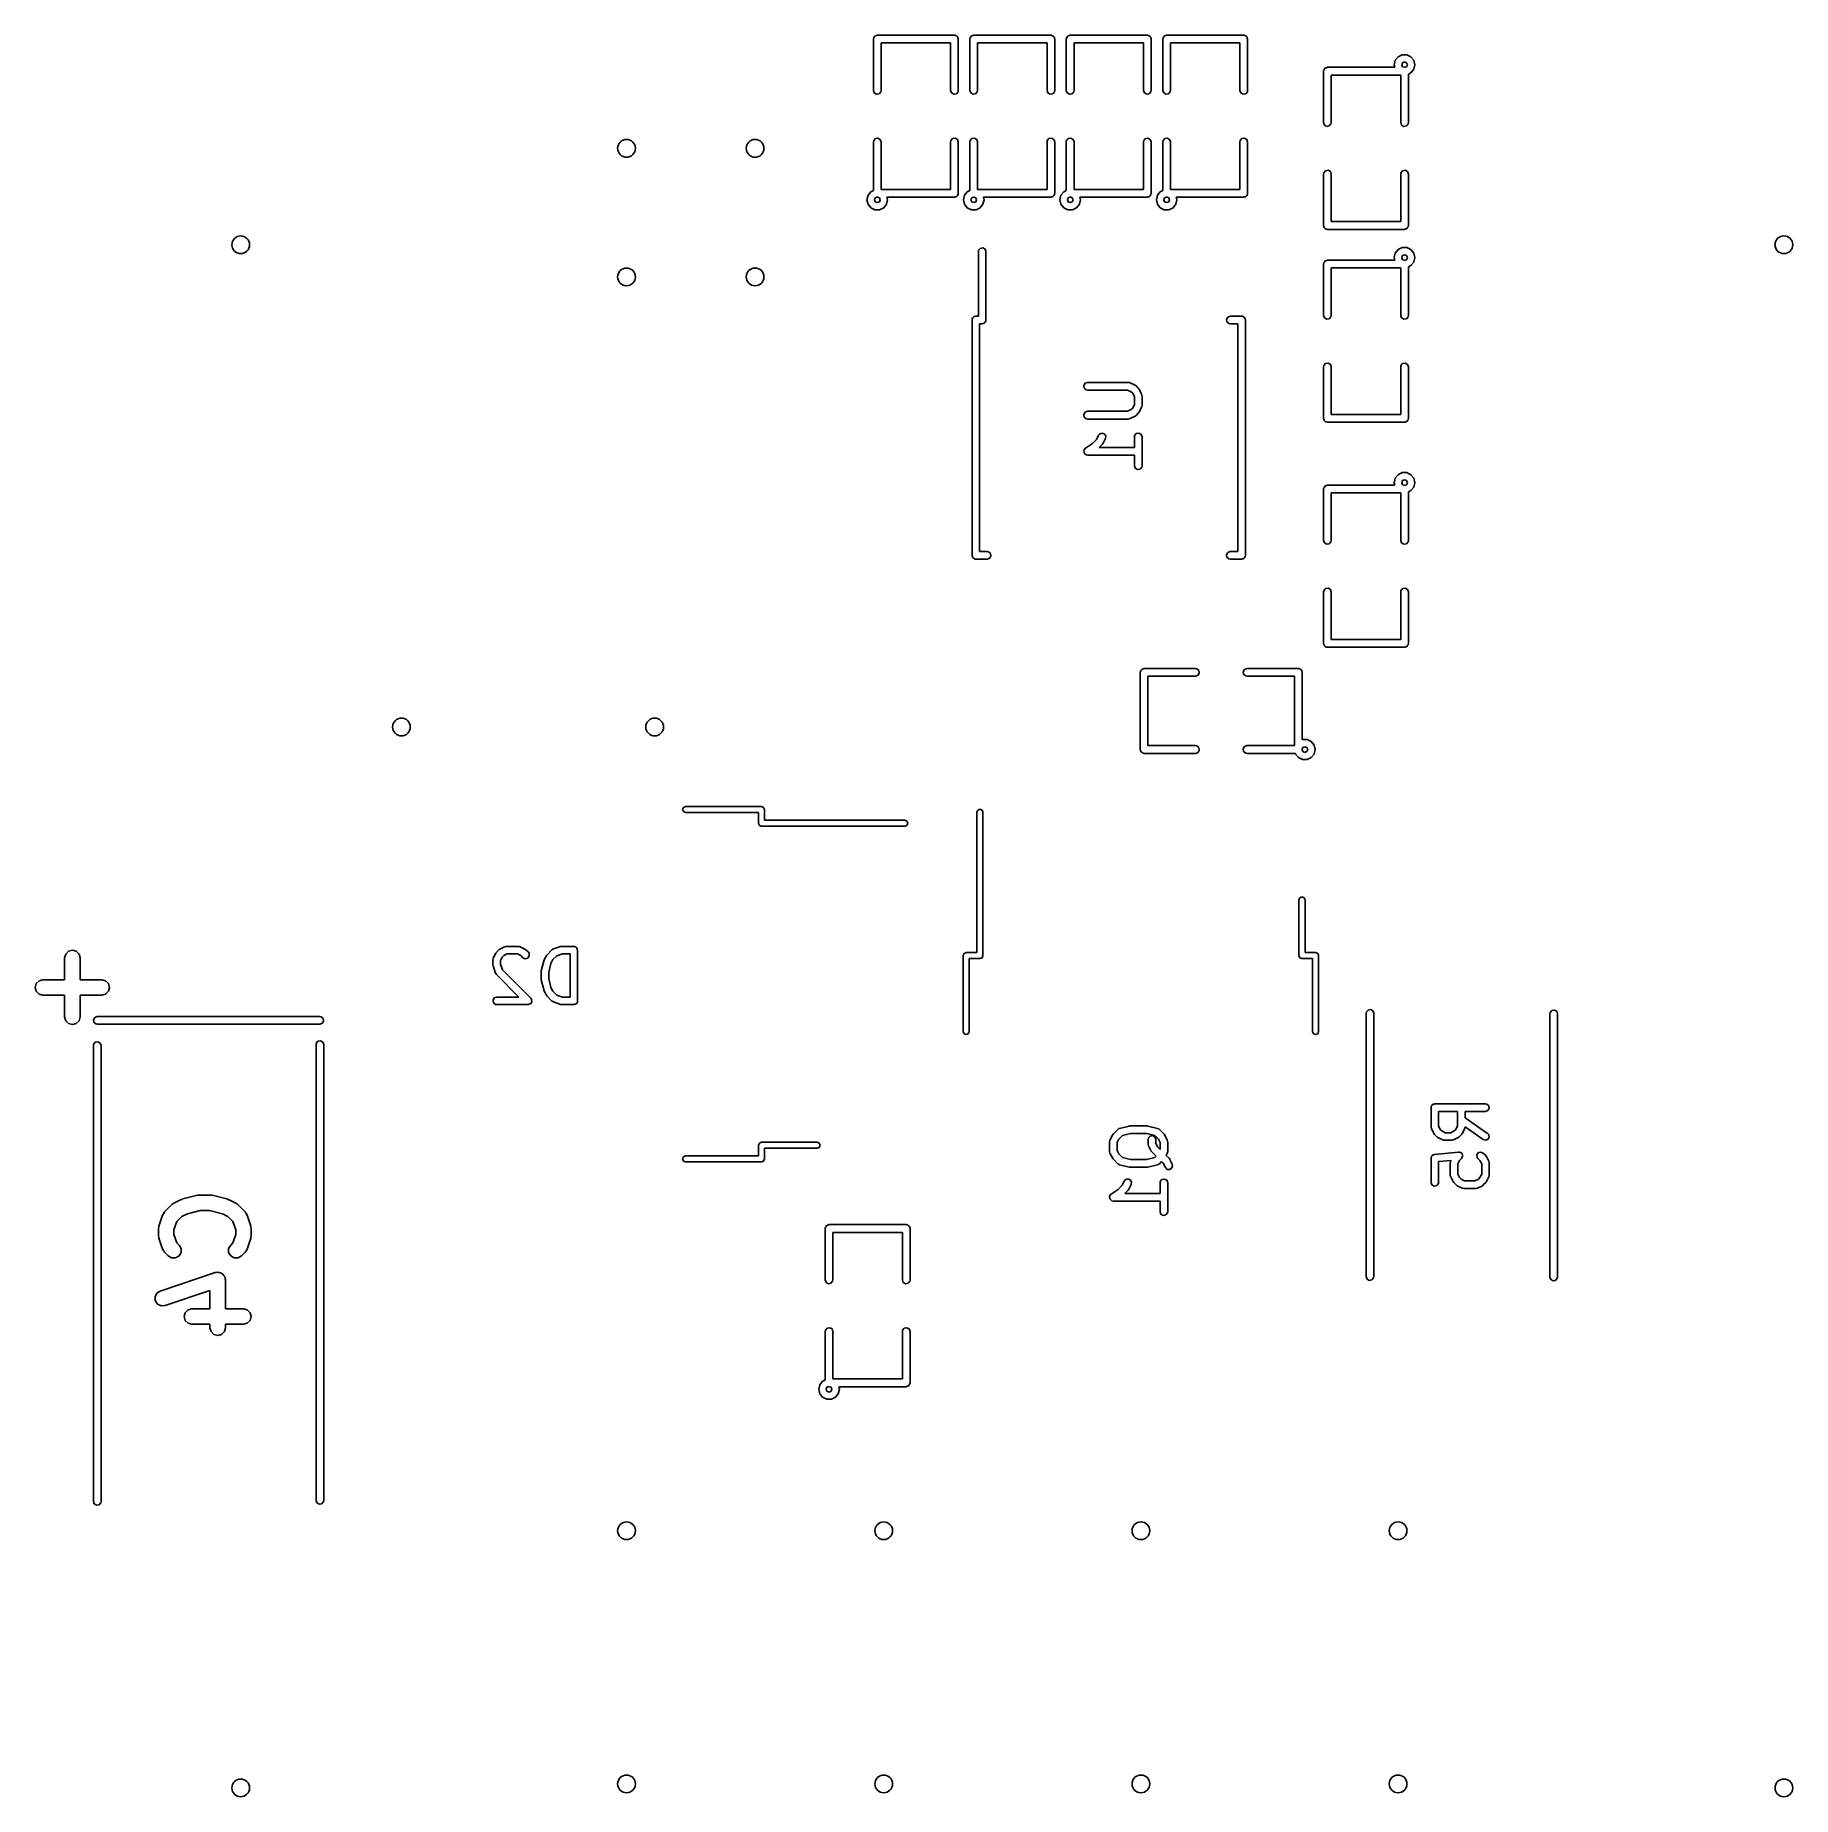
# Model space of a CAD drawing. Extents: x 0.04 to 1.41, y 0.19 to 1.56.
import ezdxf

# ---------------------------------------------------------------- set-up
doc = ezdxf.new("R2010")
doc.units = 0
doc.header["$MEASUREMENT"] = 0
doc.layers.add('BLACK', color=7, linetype='CONTINUOUS')

msp = doc.modelspace()

# ---------------------------------------------------------------- linework, layer by layer
at = {"layer": 'BLACK', "linetype": 'CONTINUOUS'}
for p, q in [((0.6927, 1.5616), (0.6931, 1.5623)), ((0.6931, 1.5623), (0.6934, 1.5624)), ((0.6934, 1.5624), (0.6935, 1.5626)), ((0.6935, 1.5626), (0.6943, 1.5627)), ((0.6943, 1.5627), (0.695, 1.563)), ((0.695, 1.563), (0.755, 1.563)), ((0.755, 1.563), (0.7554, 1.5629)), ((0.7554, 1.5629), (0.7555, 1.5629)), ((0.7555, 1.5629), (0.7556, 1.5628)), ((0.7556, 1.5628), (0.756, 1.5628)), ((0.756, 1.5628), (0.7566, 1.5623)), ((0.7566, 1.5623), (0.7573, 1.5619)), ((0.7573, 1.5619), (0.7574, 1.5616)), ((0.7574, 1.5616), (0.7576, 1.5615)), ((0.7677, 1.5616), (0.7681, 1.5623)), ((0.7681, 1.5623), (0.7684, 1.5624)), ((0.7684, 1.5624), (0.7685, 1.5626)), ((0.7685, 1.5626), (0.7693, 1.5627)), ((0.7693, 1.5627), (0.77, 1.563)), ((0.77, 1.563), (0.83, 1.563)), ((0.83, 1.563), (0.8304, 1.5629)), ((0.8304, 1.5629), (0.8305, 1.5629)), ((0.8305, 1.5629), (0.8306, 1.5628)), ((0.8306, 1.5628), (0.831, 1.5628)), ((0.831, 1.5628), (0.8316, 1.5623)), ((0.8316, 1.5623), (0.8323, 1.5619)), ((0.8323, 1.5619), (0.8324, 1.5616)), ((0.8324, 1.5616), (0.8326, 1.5615)), ((0.8427, 1.5616), (0.8431, 1.5623)), ((0.8431, 1.5623), (0.8434, 1.5624)), ((0.8434, 1.5624), (0.8435, 1.5626)), ((0.8435, 1.5626), (0.8443, 1.5627)), ((0.8443, 1.5627), (0.845, 1.563)), ((0.845, 1.563), (0.905, 1.563)), ((0.905, 1.563), (0.9054, 1.5629)), ((0.9054, 1.5629), (0.9055, 1.5629)), ((0.9055, 1.5629), (0.9056, 1.5628)), ((0.9056, 1.5628), (0.906, 1.5628)), ((0.906, 1.5628), (0.9066, 1.5623)), ((0.9066, 1.5623), (0.9073, 1.5619)), ((0.9073, 1.5619), (0.9074, 1.5616)), ((0.9074, 1.5616), (0.9076, 1.5615)), ((0.9177, 1.5616), (0.9181, 1.5623)), ((0.9181, 1.5623), (0.9184, 1.5624)), ((0.9184, 1.5624), (0.9185, 1.5626)), ((0.9185, 1.5626), (0.9193, 1.5627)), ((0.9193, 1.5627), (0.92, 1.563)), ((0.92, 1.563), (0.98, 1.563)), ((0.98, 1.563), (0.9804, 1.5629)), ((0.9804, 1.5629), (0.9805, 1.5629)), ((0.9805, 1.5629), (0.9806, 1.5628)), ((0.9806, 1.5628), (0.981, 1.5628)), ((0.981, 1.5628), (0.9816, 1.5623)), ((0.9816, 1.5623), (0.9823, 1.5619)), ((0.9823, 1.5619), (0.9824, 1.5616)), ((0.9824, 1.5616), (0.9826, 1.5615)), ((0.692, 1.56), (0.6921, 1.5604)), ((0.692, 1.52), (0.692, 1.56)), ((0.6921, 1.5605), (0.6922, 1.5606)), ((0.6921, 1.5604), (0.6921, 1.5605)), ((0.6922, 1.561), (0.6927, 1.5616)), ((0.6922, 1.5606), (0.6922, 1.561)), ((0.752, 1.557), (0.698, 1.557)), ((0.698, 1.557), (0.698, 1.52)), ((0.752, 1.52), (0.752, 1.557)), ((0.7576, 1.5615), (0.7577, 1.5607)), ((0.7577, 1.5607), (0.758, 1.56)), ((0.758, 1.56), (0.758, 1.52)), ((0.767, 1.56), (0.7671, 1.5604)), ((0.767, 1.52), (0.767, 1.56)), ((0.7671, 1.5605), (0.7672, 1.5606)), ((0.7671, 1.5604), (0.7671, 1.5605)), ((0.7672, 1.561), (0.7677, 1.5616)), ((0.7672, 1.5606), (0.7672, 1.561)), ((0.827, 1.557), (0.773, 1.557)), ((0.773, 1.557), (0.773, 1.52)), ((0.827, 1.52), (0.827, 1.557)), ((0.8326, 1.5615), (0.8327, 1.5607)), ((0.8327, 1.5607), (0.833, 1.56)), ((0.833, 1.56), (0.833, 1.52)), ((0.842, 1.56), (0.8421, 1.5604)), ((0.842, 1.52), (0.842, 1.56)), ((0.8421, 1.5605), (0.8422, 1.5606)), ((0.8421, 1.5604), (0.8421, 1.5605)), ((0.8422, 1.561), (0.8427, 1.5616)), ((0.8422, 1.5606), (0.8422, 1.561)), ((0.902, 1.557), (0.848, 1.557)), ((0.848, 1.557), (0.848, 1.52)), ((0.902, 1.52), (0.902, 1.557)), ((0.9076, 1.5615), (0.9077, 1.5607)), ((0.9077, 1.5607), (0.908, 1.56)), ((0.908, 1.56), (0.908, 1.52)), ((0.917, 1.56), (0.9171, 1.5604)), ((0.917, 1.52), (0.917, 1.56)), ((0.9171, 1.5605), (0.9172, 1.5606)), ((0.9171, 1.5604), (0.9171, 1.5605)), ((0.9172, 1.561), (0.9177, 1.5616)), ((0.9172, 1.5606), (0.9172, 1.561)), ((0.977, 1.557), (0.923, 1.557)), ((0.923, 1.557), (0.923, 1.52)), ((0.977, 1.52), (0.977, 1.557)), ((0.9826, 1.5615), (0.9827, 1.5607)), ((0.9827, 1.5607), (0.983, 1.56)), ((0.983, 1.56), (0.983, 1.52)), ((1.042, 1.535), (1.0421, 1.5354)), ((1.042, 1.495), (1.042, 1.535)), ((1.0421, 1.5355), (1.0422, 1.5356)), ((1.0421, 1.5354), (1.0421, 1.5355)), ((1.0422, 1.536), (1.0427, 1.5366)), ((1.0422, 1.5356), (1.0422, 1.536)), ((1.0427, 1.5366), (1.0431, 1.5373)), ((1.0431, 1.5373), (1.0434, 1.5374)), ((1.0434, 1.5374), (1.0435, 1.5376)), ((1.0435, 1.5376), (1.0443, 1.5377)), ((1.0443, 1.5377), (1.045, 1.538)), ((1.045, 1.538), (1.0975, 1.538)), ((1.097, 1.54), (1.0978, 1.5435)), ((1.0975, 1.538), (1.097, 1.54)), ((1.0978, 1.5435), (1.1, 1.5462)), ((1.1, 1.5462), (1.1032, 1.5478)), ((1.1034, 1.5416), (1.1028, 1.54)), ((1.1028, 1.54), (1.1034, 1.5384)), ((1.1032, 1.5478), (1.1068, 1.5478)), ((1.105, 1.5422), (1.1034, 1.5416)), ((1.1034, 1.5384), (1.1046, 1.538)), ((1.1046, 1.538), (1.105, 1.538)), ((1.1066, 1.5416), (1.105, 1.5422)), ((1.105, 1.538), (1.1053, 1.5379)), ((1.1053, 1.5379), (1.1066, 1.5384)), ((1.1072, 1.54), (1.1066, 1.5416)), ((1.1066, 1.5384), (1.1072, 1.54)), ((1.1068, 1.5478), (1.11, 1.5462)), ((1.11, 1.5462), (1.1122, 1.5435)), ((1.1122, 1.5365), (1.11, 1.5338)), ((1.1122, 1.5435), (1.113, 1.54)), ((1.113, 1.54), (1.1122, 1.5365)), ((1.102, 1.532), (1.048, 1.532)), ((1.048, 1.532), (1.048, 1.495)), ((1.102, 1.495), (1.102, 1.532)), ((1.11, 1.5338), (1.108, 1.5328)), ((1.108, 1.5328), (1.108, 1.495)), ((0.6927, 1.5181), (0.692, 1.52)), ((0.6945, 1.5171), (0.6927, 1.5181)), ((0.6965, 1.5174), (0.6945, 1.5171)), ((0.6978, 1.519), (0.6965, 1.5174)), ((0.698, 1.52), (0.6978, 1.519)), ((0.7527, 1.5181), (0.752, 1.52)), ((0.7545, 1.5171), (0.7527, 1.5181)), ((0.7565, 1.5174), (0.7545, 1.5171)), ((0.7578, 1.519), (0.7565, 1.5174)), ((0.758, 1.52), (0.7578, 1.519)), ((0.7677, 1.5181), (0.767, 1.52)), ((0.7695, 1.5171), (0.7677, 1.5181)), ((0.7715, 1.5174), (0.7695, 1.5171)), ((0.7728, 1.519), (0.7715, 1.5174)), ((0.773, 1.52), (0.7728, 1.519)), ((0.8277, 1.5181), (0.827, 1.52)), ((0.8295, 1.5171), (0.8277, 1.5181)), ((0.8315, 1.5174), (0.8295, 1.5171)), ((0.8328, 1.519), (0.8315, 1.5174)), ((0.833, 1.52), (0.8328, 1.519)), ((0.8427, 1.5181), (0.842, 1.52)), ((0.8445, 1.5171), (0.8427, 1.5181)), ((0.8465, 1.5174), (0.8445, 1.5171)), ((0.8478, 1.519), (0.8465, 1.5174)), ((0.848, 1.52), (0.8478, 1.519)), ((0.9027, 1.5181), (0.902, 1.52)), ((0.9045, 1.5171), (0.9027, 1.5181)), ((0.9065, 1.5174), (0.9045, 1.5171)), ((0.9078, 1.519), (0.9065, 1.5174)), ((0.908, 1.52), (0.9078, 1.519)), ((0.9177, 1.5181), (0.917, 1.52)), ((0.9195, 1.5171), (0.9177, 1.5181)), ((0.9215, 1.5174), (0.9195, 1.5171)), ((0.9228, 1.519), (0.9215, 1.5174)), ((0.923, 1.52), (0.9228, 1.519)), ((0.9777, 1.5181), (0.977, 1.52)), ((0.9795, 1.5171), (0.9777, 1.5181)), ((0.9815, 1.5174), (0.9795, 1.5171)), ((0.9828, 1.519), (0.9815, 1.5174)), ((0.983, 1.52), (0.9828, 1.519)), ((1.0427, 1.4931), (1.042, 1.495)), ((1.0478, 1.494), (1.0465, 1.4924)), ((1.048, 1.495), (1.0478, 1.494)), ((1.1027, 1.4931), (1.102, 1.495)), ((1.1078, 1.494), (1.1065, 1.4924)), ((1.108, 1.495), (1.1078, 1.494)), ((0.692, 1.48), (0.6922, 1.481)), ((0.692, 1.4422), (0.692, 1.48)), ((0.6922, 1.481), (0.6935, 1.4826)), ((0.6935, 1.4826), (0.6955, 1.4829)), ((0.6955, 1.4829), (0.6973, 1.4819)), ((0.6973, 1.4819), (0.698, 1.48)), ((0.698, 1.48), (0.698, 1.443)), ((0.752, 1.48), (0.7522, 1.481)), ((0.752, 1.443), (0.752, 1.48)), ((0.7522, 1.481), (0.7535, 1.4826)), ((0.7535, 1.4826), (0.7555, 1.4829)), ((0.7555, 1.4829), (0.7573, 1.4819)), ((0.7573, 1.4819), (0.758, 1.48)), ((0.758, 1.48), (0.758, 1.44)), ((0.767, 1.48), (0.7672, 1.481)), ((0.767, 1.4422), (0.767, 1.48)), ((0.7672, 1.481), (0.7685, 1.4826)), ((0.7685, 1.4826), (0.7705, 1.4829)), ((0.7705, 1.4829), (0.7723, 1.4819)), ((0.7723, 1.4819), (0.773, 1.48)), ((0.773, 1.48), (0.773, 1.443)), ((0.827, 1.48), (0.8272, 1.481)), ((0.827, 1.443), (0.827, 1.48)), ((0.8272, 1.481), (0.8285, 1.4826)), ((0.8285, 1.4826), (0.8305, 1.4829)), ((0.8305, 1.4829), (0.8323, 1.4819)), ((0.8323, 1.4819), (0.833, 1.48)), ((0.833, 1.48), (0.833, 1.44)), ((0.842, 1.48), (0.8422, 1.481)), ((0.842, 1.4422), (0.842, 1.48)), ((0.8422, 1.481), (0.8435, 1.4826)), ((0.8435, 1.4826), (0.8455, 1.4829)), ((0.8455, 1.4829), (0.8473, 1.4819)), ((0.8473, 1.4819), (0.848, 1.48)), ((0.848, 1.48), (0.848, 1.443)), ((0.902, 1.48), (0.9022, 1.481)), ((0.902, 1.443), (0.902, 1.48)), ((0.9022, 1.481), (0.9035, 1.4826)), ((0.9035, 1.4826), (0.9055, 1.4829)), ((0.9055, 1.4829), (0.9073, 1.4819)), ((0.9073, 1.4819), (0.908, 1.48)), ((0.908, 1.48), (0.908, 1.44)), ((0.917, 1.48), (0.9172, 1.481)), ((0.917, 1.4422), (0.917, 1.48)), ((0.9172, 1.481), (0.9185, 1.4826)), ((0.9185, 1.4826), (0.9205, 1.4829)), ((0.9205, 1.4829), (0.9223, 1.4819)), ((0.9223, 1.4819), (0.923, 1.48)), ((0.923, 1.48), (0.923, 1.443)), ((0.977, 1.48), (0.9772, 1.481)), ((0.977, 1.443), (0.977, 1.48)), ((0.9772, 1.481), (0.9785, 1.4826)), ((0.9785, 1.4826), (0.9805, 1.4829)), ((0.9805, 1.4829), (0.9823, 1.4819)), ((0.9823, 1.4819), (0.983, 1.48)), ((0.983, 1.48), (0.983, 1.44)), ((1.0445, 1.4921), (1.0427, 1.4931)), ((1.0465, 1.4924), (1.0445, 1.4921)), ((1.1045, 1.4921), (1.1027, 1.4931)), ((1.1065, 1.4924), (1.1045, 1.4921)), ((1.042, 1.455), (1.0422, 1.456)), ((1.042, 1.415), (1.042, 1.455)), ((1.0422, 1.456), (1.0435, 1.4576)), ((1.0435, 1.4576), (1.0455, 1.4579)), ((1.0455, 1.4579), (1.0473, 1.4569)), ((1.0473, 1.4569), (1.048, 1.455)), ((1.048, 1.455), (1.048, 1.418)), ((1.102, 1.455), (1.1022, 1.456)), ((1.102, 1.418), (1.102, 1.455)), ((1.1022, 1.456), (1.1035, 1.4576)), ((1.1035, 1.4576), (1.1055, 1.4579)), ((1.1055, 1.4579), (1.1073, 1.4569)), ((1.1073, 1.4569), (1.108, 1.455)), ((1.108, 1.455), (1.108, 1.415)), ((0.687, 1.435), (0.6878, 1.4385)), ((0.6878, 1.4385), (0.69, 1.4412)), ((0.69, 1.4412), (0.692, 1.4422)), ((0.698, 1.443), (0.752, 1.443)), ((0.7573, 1.4384), (0.7569, 1.4377)), ((0.7578, 1.439), (0.7573, 1.4384)), ((0.7579, 1.4395), (0.7578, 1.4394)), ((0.7578, 1.4394), (0.7578, 1.439)), ((0.758, 1.44), (0.7579, 1.4396)), ((0.7579, 1.4396), (0.7579, 1.4395)), ((0.762, 1.435), (0.7628, 1.4385)), ((0.7628, 1.4385), (0.765, 1.4412)), ((0.765, 1.4412), (0.767, 1.4422)), ((0.773, 1.443), (0.827, 1.443)), ((0.8323, 1.4384), (0.8319, 1.4377)), ((0.8328, 1.439), (0.8323, 1.4384)), ((0.8329, 1.4395), (0.8328, 1.4394)), ((0.8328, 1.4394), (0.8328, 1.439)), ((0.833, 1.44), (0.8329, 1.4396)), ((0.8329, 1.4396), (0.8329, 1.4395)), ((0.837, 1.435), (0.8378, 1.4385)), ((0.8378, 1.4385), (0.84, 1.4412)), ((0.84, 1.4412), (0.842, 1.4422)), ((0.848, 1.443), (0.902, 1.443)), ((0.9073, 1.4384), (0.9069, 1.4377)), ((0.9078, 1.439), (0.9073, 1.4384)), ((0.9079, 1.4395), (0.9078, 1.4394)), ((0.9078, 1.4394), (0.9078, 1.439)), ((0.908, 1.44), (0.9079, 1.4396)), ((0.9079, 1.4396), (0.9079, 1.4395)), ((0.912, 1.435), (0.9128, 1.4385)), ((0.9128, 1.4385), (0.915, 1.4412)), ((0.915, 1.4412), (0.917, 1.4422)), ((0.923, 1.443), (0.977, 1.443)), ((0.9823, 1.4384), (0.9819, 1.4377)), ((0.9828, 1.439), (0.9823, 1.4384)), ((0.9829, 1.4395), (0.9828, 1.4394)), ((0.9828, 1.4394), (0.9828, 1.439)), ((0.983, 1.44), (0.9829, 1.4396)), ((0.9829, 1.4396), (0.9829, 1.4395)), ((0.6878, 1.4315), (0.687, 1.435)), ((0.69, 1.4288), (0.6878, 1.4315)), ((0.6932, 1.4272), (0.69, 1.4288)), ((0.6934, 1.4366), (0.6928, 1.435)), ((0.6928, 1.435), (0.6934, 1.4334)), ((0.6968, 1.4272), (0.6932, 1.4272)), ((0.6947, 1.4371), (0.6934, 1.4366)), ((0.6934, 1.4334), (0.695, 1.4328)), ((0.695, 1.437), (0.6947, 1.4371)), ((0.6954, 1.437), (0.695, 1.437)), ((0.695, 1.4328), (0.6966, 1.4334)), ((0.6966, 1.4366), (0.6954, 1.437)), ((0.6972, 1.435), (0.6966, 1.4366)), ((0.6966, 1.4334), (0.6972, 1.435)), ((0.7, 1.4288), (0.6968, 1.4272)), ((0.7022, 1.4315), (0.7, 1.4288)), ((0.703, 1.435), (0.7022, 1.4315)), ((0.755, 1.437), (0.7025, 1.437)), ((0.7025, 1.437), (0.703, 1.435)), ((0.7557, 1.4373), (0.755, 1.437)), ((0.7565, 1.4374), (0.7557, 1.4373)), ((0.7566, 1.4376), (0.7565, 1.4374)), ((0.7569, 1.4377), (0.7566, 1.4376)), ((0.7628, 1.4315), (0.762, 1.435)), ((0.765, 1.4288), (0.7628, 1.4315)), ((0.7682, 1.4272), (0.765, 1.4288)), ((0.7684, 1.4366), (0.7678, 1.435)), ((0.7678, 1.435), (0.7684, 1.4334)), ((0.7718, 1.4272), (0.7682, 1.4272)), ((0.7697, 1.4371), (0.7684, 1.4366)), ((0.7684, 1.4334), (0.77, 1.4328)), ((0.77, 1.437), (0.7697, 1.4371)), ((0.7704, 1.437), (0.77, 1.437)), ((0.77, 1.4328), (0.7716, 1.4334)), ((0.7716, 1.4366), (0.7704, 1.437)), ((0.7722, 1.435), (0.7716, 1.4366)), ((0.7716, 1.4334), (0.7722, 1.435)), ((0.775, 1.4288), (0.7718, 1.4272)), ((0.7772, 1.4315), (0.775, 1.4288)), ((0.778, 1.435), (0.7772, 1.4315)), ((0.83, 1.437), (0.7775, 1.437)), ((0.7775, 1.437), (0.778, 1.435)), ((0.8307, 1.4373), (0.83, 1.437)), ((0.8315, 1.4374), (0.8307, 1.4373)), ((0.8316, 1.4376), (0.8315, 1.4374)), ((0.8319, 1.4377), (0.8316, 1.4376)), ((0.8378, 1.4315), (0.837, 1.435)), ((0.84, 1.4288), (0.8378, 1.4315)), ((0.8432, 1.4272), (0.84, 1.4288)), ((0.8434, 1.4366), (0.8428, 1.435)), ((0.8428, 1.435), (0.8434, 1.4334)), ((0.8468, 1.4272), (0.8432, 1.4272)), ((0.8447, 1.4371), (0.8434, 1.4366)), ((0.8434, 1.4334), (0.845, 1.4328)), ((0.845, 1.437), (0.8447, 1.4371)), ((0.8454, 1.437), (0.845, 1.437)), ((0.845, 1.4328), (0.8466, 1.4334)), ((0.8466, 1.4366), (0.8454, 1.437)), ((0.8472, 1.435), (0.8466, 1.4366)), ((0.8466, 1.4334), (0.8472, 1.435)), ((0.85, 1.4288), (0.8468, 1.4272)), ((0.8522, 1.4315), (0.85, 1.4288)), ((0.853, 1.435), (0.8522, 1.4315)), ((0.905, 1.437), (0.8525, 1.437)), ((0.8525, 1.437), (0.853, 1.435)), ((0.9057, 1.4373), (0.905, 1.437)), ((0.9065, 1.4374), (0.9057, 1.4373)), ((0.9066, 1.4376), (0.9065, 1.4374)), ((0.9069, 1.4377), (0.9066, 1.4376)), ((0.9128, 1.4315), (0.912, 1.435)), ((0.915, 1.4288), (0.9128, 1.4315)), ((0.9182, 1.4272), (0.915, 1.4288)), ((0.9184, 1.4366), (0.9178, 1.435)), ((0.9178, 1.435), (0.9184, 1.4334)), ((0.9218, 1.4272), (0.9182, 1.4272)), ((0.9197, 1.4371), (0.9184, 1.4366)), ((0.9184, 1.4334), (0.92, 1.4328)), ((0.92, 1.437), (0.9197, 1.4371)), ((0.9204, 1.437), (0.92, 1.437)), ((0.92, 1.4328), (0.9216, 1.4334)), ((0.9216, 1.4366), (0.9204, 1.437)), ((0.9222, 1.435), (0.9216, 1.4366)), ((0.9216, 1.4334), (0.9222, 1.435)), ((0.925, 1.4288), (0.9218, 1.4272)), ((0.9272, 1.4315), (0.925, 1.4288)), ((0.928, 1.435), (0.9272, 1.4315)), ((0.98, 1.437), (0.9275, 1.437)), ((0.9275, 1.437), (0.928, 1.435)), ((0.9807, 1.4373), (0.98, 1.437)), ((0.9815, 1.4374), (0.9807, 1.4373)), ((0.9816, 1.4376), (0.9815, 1.4374)), ((0.9819, 1.4377), (0.9816, 1.4376)), ((1.0423, 1.4143), (1.042, 1.415)), ((1.0424, 1.4135), (1.0423, 1.4143)), ((1.0426, 1.4134), (1.0424, 1.4135)), ((1.0427, 1.4131), (1.0426, 1.4134)), ((1.0434, 1.4127), (1.0427, 1.4131)), ((1.044, 1.4122), (1.0434, 1.4127)), ((1.0444, 1.4122), (1.044, 1.4122)), ((1.0445, 1.4121), (1.0444, 1.4122)), ((1.0446, 1.4121), (1.0445, 1.4121)), ((1.045, 1.412), (1.0446, 1.4121)), ((1.105, 1.412), (1.045, 1.412)), ((1.048, 1.418), (1.102, 1.418)), ((1.1057, 1.4123), (1.105, 1.412)), ((1.1065, 1.4124), (1.1057, 1.4123)), ((1.1066, 1.4126), (1.1065, 1.4124)), ((1.1069, 1.4127), (1.1066, 1.4126)), ((1.1073, 1.4134), (1.1069, 1.4127)), ((1.1078, 1.414), (1.1073, 1.4134)), ((1.1079, 1.4145), (1.1078, 1.4144)), ((1.1078, 1.4144), (1.1078, 1.414)), ((1.108, 1.415), (1.1079, 1.4146)), ((1.1079, 1.4146), (1.1079, 1.4145)), ((0.7738, 1.3957), (0.7751, 1.3972)), ((0.7751, 1.3972), (0.7771, 1.3976)), ((0.7771, 1.3976), (0.7788, 1.3966)), ((1.1, 1.3962), (1.1032, 1.3978)), ((1.1032, 1.3978), (1.1068, 1.3978)), ((1.1068, 1.3978), (1.11, 1.3962)), ((0.7736, 1.3947), (0.7738, 1.3957)), ((0.7736, 1.3445), (0.7736, 1.3947)), ((0.7788, 1.3966), (0.7795, 1.3947)), ((0.7795, 1.3947), (0.7795, 1.3415)), ((1.042, 1.385), (1.0421, 1.3854)), ((1.042, 1.345), (1.042, 1.385)), ((1.0421, 1.3855), (1.0422, 1.3856)), ((1.0421, 1.3854), (1.0421, 1.3855)), ((1.0422, 1.386), (1.0427, 1.3866)), ((1.0422, 1.3856), (1.0422, 1.386)), ((1.0427, 1.3866), (1.0431, 1.3873)), ((1.0431, 1.3873), (1.0434, 1.3874)), ((1.0434, 1.3874), (1.0435, 1.3876)), ((1.0435, 1.3876), (1.0443, 1.3877)), ((1.0443, 1.3877), (1.045, 1.388)), ((1.045, 1.388), (1.0975, 1.388)), ((1.097, 1.39), (1.0978, 1.3935)), ((1.0975, 1.388), (1.097, 1.39)), ((1.0978, 1.3935), (1.1, 1.3962)), ((1.1034, 1.3916), (1.1028, 1.39)), ((1.1028, 1.39), (1.1034, 1.3884)), ((1.105, 1.3922), (1.1034, 1.3916)), ((1.1034, 1.3884), (1.1046, 1.388)), ((1.1046, 1.388), (1.105, 1.388)), ((1.1066, 1.3916), (1.105, 1.3922)), ((1.105, 1.388), (1.1053, 1.3879)), ((1.1053, 1.3879), (1.1066, 1.3884)), ((1.1072, 1.39), (1.1066, 1.3916)), ((1.1066, 1.3884), (1.1072, 1.39)), ((1.11, 1.3838), (1.108, 1.3828)), ((1.11, 1.3962), (1.1122, 1.3935)), ((1.1122, 1.3865), (1.11, 1.3838)), ((1.1122, 1.3935), (1.113, 1.39)), ((1.113, 1.39), (1.1122, 1.3865)), ((1.102, 1.382), (1.048, 1.382)), ((1.048, 1.382), (1.048, 1.345)), ((1.102, 1.345), (1.102, 1.382)), ((1.108, 1.3828), (1.108, 1.345)), ((0.7688, 1.3422), (0.7689, 1.3425)), ((0.7689, 1.3425), (0.7694, 1.3431)), ((0.7694, 1.3431), (0.7698, 1.3438)), ((0.7698, 1.3438), (0.77, 1.3439)), ((0.77, 1.3439), (0.7702, 1.3441)), ((0.7702, 1.3441), (0.7709, 1.3442)), ((0.7709, 1.3442), (0.7717, 1.3445)), ((0.7717, 1.3445), (0.7736, 1.3445)), ((0.9666, 1.342), (0.9676, 1.3438)), ((0.9676, 1.3438), (0.9695, 1.3445)), ((0.9695, 1.3445), (0.9783, 1.3445)), ((0.9783, 1.3445), (0.9787, 1.3444)), ((0.9787, 1.3444), (0.9789, 1.3444)), ((0.9789, 1.3444), (0.979, 1.3444)), ((0.979, 1.3444), (0.9794, 1.3443)), ((0.9794, 1.3443), (0.9799, 1.3438)), ((0.9799, 1.3438), (0.9806, 1.3434)), ((0.9806, 1.3434), (0.9807, 1.3432)), ((0.9807, 1.3432), (0.9809, 1.343)), ((0.9809, 1.343), (0.981, 1.3423)), ((1.0427, 1.3431), (1.042, 1.345)), ((1.0445, 1.3421), (1.0427, 1.3431)), ((1.0478, 1.344), (1.0465, 1.3424)), ((1.048, 1.345), (1.0478, 1.344)), ((1.1027, 1.3431), (1.102, 1.345)), ((1.1045, 1.3421), (1.1027, 1.3431)), ((1.1078, 1.344), (1.1065, 1.3424)), ((1.108, 1.345), (1.1078, 1.344)), ((0.7687, 1.342), (0.7688, 1.3422)), ((0.7688, 1.3419), (0.7687, 1.342)), ((0.7687, 1.3415), (0.7688, 1.3419)), ((0.7687, 1.1585), (0.7687, 1.3415)), ((0.7766, 1.3386), (0.7746, 1.3386)), ((0.7746, 1.3386), (0.7746, 1.1614)), ((0.7773, 1.3388), (0.7766, 1.3386)), ((0.7781, 1.339), (0.7773, 1.3388)), ((0.7782, 1.3392), (0.7781, 1.339)), ((0.7785, 1.3393), (0.7782, 1.3392)), ((0.7789, 1.3399), (0.7785, 1.3393)), ((0.7793, 1.3405), (0.7789, 1.3399)), ((0.7794, 1.3409), (0.7793, 1.3405)), ((0.7795, 1.341), (0.7794, 1.3409)), ((0.7795, 1.3415), (0.7795, 1.3412)), ((0.7795, 1.3412), (0.7795, 1.341)), ((0.9669, 1.3401), (0.9666, 1.342)), ((0.9685, 1.3388), (0.9669, 1.3401)), ((0.9695, 1.3386), (0.9685, 1.3388)), ((0.9754, 1.3386), (0.9695, 1.3386)), ((0.9754, 1.1614), (0.9754, 1.3386)), ((0.981, 1.3423), (0.9813, 1.3415)), ((0.9813, 1.3415), (0.9813, 1.1585)), ((1.0465, 1.3424), (1.0445, 1.3421)), ((1.1065, 1.3424), (1.1045, 1.3421)), ((1.042, 1.305), (1.0422, 1.306)), ((1.042, 1.265), (1.042, 1.305)), ((1.0422, 1.306), (1.0435, 1.3076)), ((1.0435, 1.3076), (1.0455, 1.3079)), ((1.0455, 1.3079), (1.0473, 1.3069)), ((1.0473, 1.3069), (1.048, 1.305)), ((1.048, 1.305), (1.048, 1.268)), ((1.102, 1.305), (1.1022, 1.306)), ((1.102, 1.268), (1.102, 1.305)), ((1.1022, 1.306), (1.1035, 1.3076)), ((1.1035, 1.3076), (1.1055, 1.3079)), ((1.1055, 1.3079), (1.1073, 1.3069)), ((1.1073, 1.3069), (1.108, 1.305)), ((1.108, 1.305), (1.108, 1.265)), ((0.8556, 1.2905), (0.8566, 1.2923)), ((0.856, 1.2885), (0.8556, 1.2905)), ((0.8575, 1.2872), (0.856, 1.2885)), ((0.8566, 1.2923), (0.8585, 1.2929)), ((0.8585, 1.2929), (0.8904, 1.2929)), ((0.8904, 1.2929), (0.8914, 1.2928)), ((0.8914, 1.2928), (0.8916, 1.2927)), ((0.8916, 1.2927), (0.8917, 1.2926)), ((0.8917, 1.2926), (0.8955, 1.2908)), ((0.8955, 1.2908), (0.8962, 1.2902)), ((0.8962, 1.2902), (0.8962, 1.2902)), ((0.8962, 1.2902), (0.8981, 1.2883)), ((0.8981, 1.2883), (0.8986, 1.2876)), ((0.8585, 1.287), (0.8575, 1.2872)), ((0.8897, 1.287), (0.8585, 1.287)), ((0.8924, 1.2857), (0.8897, 1.287)), ((0.8936, 1.2845), (0.8924, 1.2857)), ((0.895, 1.2818), (0.8936, 1.2845)), ((0.8936, 1.273), (0.895, 1.2757)), ((0.895, 1.2757), (0.895, 1.2818)), ((0.8986, 1.2876), (0.8987, 1.2876)), ((0.8987, 1.2876), (0.9005, 1.2838)), ((0.9005, 1.2838), (0.9008, 1.2828)), ((0.9007, 1.274), (0.9006, 1.2739)), ((0.9009, 1.275), (0.9007, 1.274)), ((0.9008, 1.2828), (0.9008, 1.2827)), ((0.9008, 1.2827), (0.9009, 1.2825)), ((0.9009, 1.2825), (0.9009, 1.275)), ((0.8556, 1.268), (0.8566, 1.2698)), ((0.856, 1.266), (0.8556, 1.268)), ((0.8575, 1.2647), (0.856, 1.266)), ((0.8566, 1.2698), (0.8585, 1.2705)), ((0.8585, 1.2645), (0.8575, 1.2647)), ((0.8585, 1.2705), (0.8897, 1.2705)), ((0.8904, 1.2645), (0.8585, 1.2645)), ((0.8897, 1.2705), (0.8924, 1.2718)), ((0.8906, 1.2646), (0.8904, 1.2645)), ((0.8907, 1.2646), (0.8906, 1.2646)), ((0.8917, 1.2649), (0.8907, 1.2646)), ((0.8955, 1.2667), (0.8917, 1.2649)), ((0.8924, 1.2718), (0.8936, 1.273)), ((0.8962, 1.2673), (0.8955, 1.2668)), ((0.8955, 1.2668), (0.8955, 1.2667)), ((0.8981, 1.2692), (0.8962, 1.2673)), ((0.8987, 1.2699), (0.8981, 1.2692)), ((0.8981, 1.2692), (0.8981, 1.2692)), ((0.9005, 1.2737), (0.8987, 1.2699)), ((0.9006, 1.2739), (0.9005, 1.2737)), ((1.0423, 1.2643), (1.042, 1.265)), ((1.0424, 1.2635), (1.0423, 1.2643)), ((1.0426, 1.2634), (1.0424, 1.2635)), ((1.0427, 1.2631), (1.0426, 1.2634)), ((1.0434, 1.2627), (1.0427, 1.2631)), ((1.044, 1.2622), (1.0434, 1.2627)), ((1.0444, 1.2622), (1.044, 1.2622)), ((1.0445, 1.2621), (1.0444, 1.2622)), ((1.0446, 1.2621), (1.0445, 1.2621)), ((1.045, 1.262), (1.0446, 1.2621)), ((1.105, 1.262), (1.045, 1.262)), ((1.048, 1.268), (1.102, 1.268)), ((1.1057, 1.2623), (1.105, 1.262)), ((1.1065, 1.2624), (1.1057, 1.2623)), ((1.1066, 1.2626), (1.1065, 1.2624)), ((1.1069, 1.2627), (1.1066, 1.2626)), ((1.1073, 1.2634), (1.1069, 1.2627)), ((1.1078, 1.264), (1.1073, 1.2634)), ((1.1079, 1.2645), (1.1078, 1.2644)), ((1.1078, 1.2644), (1.1078, 1.264)), ((1.108, 1.265), (1.1079, 1.2646)), ((1.1079, 1.2646), (1.1079, 1.2645)), ((0.8623, 1.2454), (0.8655, 1.2486)), ((0.8655, 1.2486), (0.8671, 1.2519)), ((0.8671, 1.2519), (0.8678, 1.2528)), ((0.8678, 1.2528), (0.8696, 1.2536)), ((0.8696, 1.2536), (0.8715, 1.253)), ((0.8724, 1.2493), (0.8706, 1.2456)), ((0.8715, 1.253), (0.8727, 1.2513)), ((0.8727, 1.2513), (0.8724, 1.2493)), ((0.895, 1.2506), (0.8951, 1.2516)), ((0.895, 1.2423), (0.895, 1.2506)), ((0.8951, 1.2516), (0.8964, 1.2532)), ((0.8964, 1.2532), (0.8984, 1.2535)), ((0.8984, 1.2535), (0.9002, 1.2525)), ((0.9002, 1.2525), (0.9009, 1.2506)), ((0.9009, 1.2506), (0.9009, 1.2281)), ((0.8556, 1.2399), (0.8557, 1.24)), ((0.8558, 1.239), (0.8556, 1.2399)), ((0.8557, 1.2402), (0.8562, 1.2409)), ((0.8557, 1.24), (0.8557, 1.2402)), ((0.8558, 1.2382), (0.8558, 1.239)), ((0.8559, 1.2381), (0.8558, 1.2382)), ((0.856, 1.2379), (0.8559, 1.2381)), ((0.8566, 1.2374), (0.856, 1.2379)), ((0.8562, 1.2409), (0.8566, 1.2416)), ((0.8566, 1.2416), (0.8568, 1.2417)), ((0.8572, 1.2367), (0.8566, 1.2374)), ((0.8568, 1.2417), (0.8569, 1.2418)), ((0.8569, 1.2418), (0.8623, 1.2454)), ((0.8574, 1.2367), (0.8572, 1.2367)), ((0.8575, 1.2366), (0.8574, 1.2367)), ((0.8585, 1.2364), (0.8575, 1.2366)), ((0.895, 1.2364), (0.8585, 1.2364)), ((0.87, 1.2448), (0.8675, 1.2423)), ((0.8675, 1.2423), (0.895, 1.2423)), ((0.8706, 1.2456), (0.87, 1.2448)), ((0.87, 1.2448), (0.87, 1.2448)), ((0.895, 1.2281), (0.895, 1.2364)), ((0.8956, 1.2262), (0.895, 1.2281)), ((0.8974, 1.2252), (0.8956, 1.2262)), ((0.8994, 1.2256), (0.8974, 1.2252)), ((0.9007, 1.2271), (0.8994, 1.2256)), ((0.9009, 1.2281), (0.9007, 1.2271)), ((1.0978, 1.2185), (1.1, 1.2212)), ((1.1, 1.2212), (1.1032, 1.2228)), ((1.1032, 1.2228), (1.1068, 1.2228)), ((1.1068, 1.2228), (1.11, 1.2212)), ((1.11, 1.2212), (1.1122, 1.2185)), ((1.042, 1.21), (1.0421, 1.2104)), ((1.042, 1.17), (1.042, 1.21)), ((1.0421, 1.2105), (1.0422, 1.2106)), ((1.0421, 1.2104), (1.0421, 1.2105)), ((1.0422, 1.211), (1.0427, 1.2116)), ((1.0422, 1.2106), (1.0422, 1.211)), ((1.0427, 1.2116), (1.0431, 1.2123)), ((1.0431, 1.2123), (1.0434, 1.2124)), ((1.0434, 1.2124), (1.0435, 1.2126)), ((1.0435, 1.2126), (1.0443, 1.2127)), ((1.0443, 1.2127), (1.045, 1.213)), ((1.045, 1.213), (1.0975, 1.213)), ((1.102, 1.207), (1.048, 1.207)), ((1.048, 1.207), (1.048, 1.17)), ((1.097, 1.215), (1.0978, 1.2185)), ((1.0975, 1.213), (1.097, 1.215)), ((1.102, 1.17), (1.102, 1.207)), ((1.1034, 1.2166), (1.1028, 1.215)), ((1.1028, 1.215), (1.1034, 1.2134)), ((1.105, 1.2172), (1.1034, 1.2166)), ((1.1034, 1.2134), (1.1046, 1.213)), ((1.1046, 1.213), (1.105, 1.213)), ((1.1066, 1.2166), (1.105, 1.2172)), ((1.105, 1.213), (1.1053, 1.2129)), ((1.1053, 1.2129), (1.1066, 1.2134)), ((1.1072, 1.215), (1.1066, 1.2166)), ((1.1066, 1.2134), (1.1072, 1.215)), ((1.11, 1.2088), (1.108, 1.2078)), ((1.108, 1.2078), (1.108, 1.17)), ((1.1122, 1.2115), (1.11, 1.2088)), ((1.1122, 1.2185), (1.113, 1.215)), ((1.113, 1.215), (1.1122, 1.2115)), ((1.0427, 1.1681), (1.042, 1.17)), ((1.0445, 1.1671), (1.0427, 1.1681)), ((1.0465, 1.1674), (1.0445, 1.1671)), ((1.0478, 1.169), (1.0465, 1.1674)), ((1.048, 1.17), (1.0478, 1.169)), ((1.1027, 1.1681), (1.102, 1.17)), ((1.1045, 1.1671), (1.1027, 1.1681)), ((1.1065, 1.1674), (1.1045, 1.1671)), ((1.1078, 1.169), (1.1065, 1.1674)), ((1.108, 1.17), (1.1078, 1.169)), ((0.769, 1.1577), (0.7687, 1.1585)), ((0.7691, 1.157), (0.769, 1.1577)), ((0.7693, 1.1568), (0.7691, 1.157)), ((0.7694, 1.1566), (0.7693, 1.1568)), ((0.7701, 1.1562), (0.7694, 1.1566)), ((0.7706, 1.1557), (0.7701, 1.1562)), ((0.771, 1.1556), (0.7706, 1.1557)), ((0.7711, 1.1556), (0.771, 1.1556)), ((0.7713, 1.1556), (0.7711, 1.1556)), ((0.7717, 1.1555), (0.7713, 1.1556)), ((0.7805, 1.1555), (0.7717, 1.1555)), ((0.7746, 1.1614), (0.7805, 1.1614)), ((0.7805, 1.1614), (0.7815, 1.1612)), ((0.7824, 1.1562), (0.7805, 1.1555)), ((0.7815, 1.1612), (0.7831, 1.1599)), ((0.7834, 1.158), (0.7824, 1.1562)), ((0.7831, 1.1599), (0.7834, 1.158)), ((0.9666, 1.159), (0.9676, 1.1607)), ((0.9669, 1.157), (0.9666, 1.159)), ((0.9685, 1.1557), (0.9669, 1.157)), ((0.9676, 1.1607), (0.9695, 1.1614)), ((0.9695, 1.1555), (0.9685, 1.1557)), ((0.9695, 1.1614), (0.9754, 1.1614)), ((0.9783, 1.1555), (0.9695, 1.1555)), ((0.9791, 1.1558), (0.9783, 1.1555)), ((0.9798, 1.1559), (0.9791, 1.1558)), ((0.98, 1.1561), (0.9798, 1.1559)), ((0.9802, 1.1562), (0.98, 1.1561)), ((0.9806, 1.1569), (0.9802, 1.1562)), ((0.9811, 1.1575), (0.9806, 1.1569)), ((0.9812, 1.1578), (0.9811, 1.1575)), ((0.9813, 1.1585), (0.9812, 1.1581)), ((0.9812, 1.1581), (0.9813, 1.158)), ((0.9813, 1.158), (0.9812, 1.1578)), ((1.042, 1.13), (1.0422, 1.131)), ((1.042, 1.09), (1.042, 1.13)), ((1.0422, 1.131), (1.0435, 1.1326)), ((1.0435, 1.1326), (1.0455, 1.1329)), ((1.0455, 1.1329), (1.0473, 1.1319)), ((1.0473, 1.1319), (1.048, 1.13)), ((1.048, 1.13), (1.048, 1.093)), ((1.102, 1.13), (1.1022, 1.131)), ((1.102, 1.093), (1.102, 1.13)), ((1.1022, 1.131), (1.1035, 1.1326)), ((1.1035, 1.1326), (1.1055, 1.1329)), ((1.1055, 1.1329), (1.1073, 1.1319)), ((1.1073, 1.1319), (1.108, 1.13)), ((1.108, 1.13), (1.108, 1.09)), ((1.0423, 1.0893), (1.042, 1.09)), ((1.0424, 1.0885), (1.0423, 1.0893)), ((1.0426, 1.0884), (1.0424, 1.0885)), ((1.0427, 1.0881), (1.0426, 1.0884)), ((1.0434, 1.0877), (1.0427, 1.0881)), ((1.044, 1.0872), (1.0434, 1.0877)), ((1.0444, 1.0872), (1.044, 1.0872)), ((1.0445, 1.0871), (1.0444, 1.0872)), ((1.0446, 1.0871), (1.0445, 1.0871)), ((1.045, 1.087), (1.0446, 1.0871)), ((1.105, 1.087), (1.045, 1.087)), ((1.048, 1.093), (1.102, 1.093)), ((1.1057, 1.0873), (1.105, 1.087)), ((1.1065, 1.0874), (1.1057, 1.0873)), ((1.1066, 1.0876), (1.1065, 1.0874)), ((1.1069, 1.0877), (1.1066, 1.0876)), ((1.1073, 1.0884), (1.1069, 1.0877)), ((1.1078, 1.089), (1.1073, 1.0884)), ((1.1079, 1.0895), (1.1078, 1.0894)), ((1.1078, 1.0894), (1.1078, 1.089)), ((1.108, 1.09), (1.1079, 1.0896)), ((1.1079, 1.0896), (1.1079, 1.0895)), ((0.8997, 1.0685), (0.9002, 1.0691)), ((0.8997, 1.0681), (0.8997, 1.0685)), ((0.9002, 1.0691), (0.9006, 1.0698)), ((0.9006, 1.0698), (0.9009, 1.0699)), ((0.9009, 1.0699), (0.901, 1.0701)), ((0.901, 1.0701), (0.9018, 1.0702)), ((0.9018, 1.0702), (0.9025, 1.0705)), ((0.9025, 1.0705), (0.9425, 1.0705)), ((0.9425, 1.0705), (0.9435, 1.0703)), ((0.9435, 1.0703), (0.9451, 1.069)), ((0.9451, 1.069), (0.9454, 1.067)), ((0.9796, 1.068), (0.9806, 1.0698)), ((0.9806, 1.0698), (0.9825, 1.0705)), ((0.9825, 1.0705), (1.0225, 1.0705)), ((1.0225, 1.0705), (1.0229, 1.0704)), ((1.0229, 1.0704), (1.023, 1.0704)), ((1.023, 1.0704), (1.0231, 1.0703)), ((1.0231, 1.0703), (1.0235, 1.0703)), ((1.0235, 1.0703), (1.0241, 1.0698)), ((1.0241, 1.0698), (1.0248, 1.0694)), ((1.0248, 1.0694), (1.0249, 1.0691)), ((1.0249, 1.0691), (1.0251, 1.069)), ((1.0251, 1.069), (1.0252, 1.0682)), ((0.8995, 1.0675), (0.8996, 1.0679)), ((0.8995, 1.0075), (0.8995, 1.0675)), ((0.8996, 1.068), (0.8997, 1.0681)), ((0.8996, 1.0679), (0.8996, 1.068)), ((0.9425, 1.0645), (0.9055, 1.0645)), ((0.9055, 1.0645), (0.9055, 1.0105)), ((0.9444, 1.0652), (0.9425, 1.0645)), ((0.9454, 1.067), (0.9444, 1.0652)), ((0.9799, 1.066), (0.9796, 1.068)), ((0.9815, 1.0647), (0.9799, 1.066)), ((0.9825, 1.0645), (0.9815, 1.0647)), ((1.0195, 1.0645), (0.9825, 1.0645)), ((1.0195, 1.0105), (1.0195, 1.0645)), ((1.0252, 1.0682), (1.0255, 1.0675)), ((1.0255, 1.0675), (1.0255, 1.0151)), ((1.0255, 1.0151), (1.0257, 1.0153)), ((1.0257, 1.0153), (1.0293, 1.0153)), ((1.0293, 1.0153), (1.0325, 1.0137)), ((1.0325, 1.0137), (1.0347, 1.011)), ((0.8998, 1.0068), (0.8995, 1.0075)), ((0.8999, 1.006), (0.8998, 1.0068)), ((0.9001, 1.0059), (0.8999, 1.006)), ((0.9002, 1.0056), (0.9001, 1.0059)), ((0.9009, 1.0052), (0.9002, 1.0056)), ((0.9015, 1.0047), (0.9009, 1.0052)), ((0.9019, 1.0047), (0.9015, 1.0047)), ((0.902, 1.0046), (0.9019, 1.0047)), ((0.9021, 1.0046), (0.902, 1.0046)), ((0.9025, 1.0045), (0.9021, 1.0046)), ((0.9425, 1.0045), (0.9025, 1.0045)), ((0.9055, 1.0105), (0.9425, 1.0105)), ((0.9425, 1.0105), (0.9435, 1.0103)), ((0.9444, 1.0052), (0.9425, 1.0045)), ((0.9435, 1.0103), (0.9451, 1.009)), ((0.9454, 1.007), (0.9444, 1.0052)), ((0.9451, 1.009), (0.9454, 1.007)), ((0.9796, 1.008), (0.9806, 1.0098)), ((0.9799, 1.006), (0.9796, 1.008)), ((0.9815, 1.0047), (0.9799, 1.006)), ((0.9806, 1.0098), (0.9825, 1.0105)), ((0.9825, 1.0045), (0.9815, 1.0047)), ((0.9825, 1.0105), (1.0195, 1.0105)), ((1.0202, 1.0045), (0.9825, 1.0045)), ((1.0203, 1.004), (1.0202, 1.0045)), ((1.0225, 1.0013), (1.0203, 1.004)), ((1.0257, 0.9997), (1.0225, 1.0013)), ((1.0255, 1.0075), (1.0254, 1.0072)), ((1.0254, 1.0072), (1.0259, 1.0059)), ((1.0259, 1.0091), (1.0255, 1.0079)), ((1.0255, 1.0079), (1.0255, 1.0075)), ((1.0275, 1.0097), (1.0259, 1.0091)), ((1.0259, 1.0059), (1.0275, 1.0053)), ((1.0291, 1.0091), (1.0275, 1.0097)), ((1.0275, 1.0053), (1.0291, 1.0059)), ((1.0297, 1.0075), (1.0291, 1.0091)), ((1.0291, 1.0059), (1.0297, 1.0075)), ((1.0325, 1.0013), (1.0293, 0.9997)), ((1.0347, 1.004), (1.0325, 1.0013)), ((1.0347, 1.011), (1.0355, 1.0075)), ((1.0355, 1.0075), (1.0347, 1.004)), ((1.0293, 0.9997), (1.0257, 0.9997)), ((0.5435, 0.9608), (0.5442, 0.9625)), ((0.5442, 0.9592), (0.5435, 0.9608)), ((0.5442, 0.9625), (0.5459, 0.9632)), ((0.5459, 0.9585), (0.5442, 0.9592)), ((0.5459, 0.9632), (0.6049, 0.9632)), ((0.6049, 0.9632), (0.6066, 0.9625)), ((0.6066, 0.9625), (0.6073, 0.9608)), ((0.6073, 0.9608), (0.6073, 0.9526)), ((0.7724, 0.9587), (0.7731, 0.9603)), ((0.7731, 0.9603), (0.7748, 0.961)), ((0.7748, 0.961), (0.7765, 0.9603)), ((0.7765, 0.9603), (0.7772, 0.9587)), ((0.6026, 0.9585), (0.5459, 0.9585)), ((0.6026, 0.9502), (0.6026, 0.9585)), ((0.6033, 0.9485), (0.6026, 0.9502)), ((0.6049, 0.9478), (0.6033, 0.9485)), ((0.7163, 0.9478), (0.6049, 0.9478)), ((0.6073, 0.9526), (0.7163, 0.9526)), ((0.7163, 0.9526), (0.718, 0.9519)), ((0.718, 0.9485), (0.7163, 0.9478)), ((0.718, 0.9519), (0.7187, 0.9502)), ((0.7187, 0.9502), (0.718, 0.9485)), ((0.7724, 0.8496), (0.7724, 0.9587)), ((0.7772, 0.9587), (0.7772, 0.8472)), ((1.0228, 0.8906), (1.0235, 0.8922)), ((1.0228, 0.8472), (1.0228, 0.8906)), ((1.0235, 0.8922), (1.0252, 0.8929)), ((1.0252, 0.8929), (1.0269, 0.8922)), ((1.0269, 0.8922), (1.0276, 0.8906)), ((1.0276, 0.8906), (1.0276, 0.8496)), ((0.0639, 0.8484), (0.0661, 0.8506)), ((0.0661, 0.8506), (0.0691, 0.8514)), ((0.0691, 0.8514), (0.0721, 0.8506)), ((0.0721, 0.8506), (0.0743, 0.8484)), ((0.3983, 0.849), (0.3988, 0.8497)), ((0.3988, 0.8497), (0.3989, 0.8498)), ((0.3989, 0.8498), (0.4007, 0.8517)), ((0.4007, 0.8517), (0.4015, 0.8522)), ((0.4015, 0.8522), (0.4052, 0.8541)), ((0.4015, 0.8522), (0.4015, 0.8522)), ((0.4052, 0.8541), (0.4062, 0.8544)), ((0.4062, 0.8544), (0.4064, 0.8544)), ((0.4064, 0.8544), (0.4066, 0.8544)), ((0.4066, 0.8544), (0.4159, 0.8544)), ((0.4159, 0.8544), (0.4169, 0.8542)), ((0.4169, 0.8542), (0.4171, 0.8541)), ((0.4171, 0.8541), (0.4173, 0.8541)), ((0.4173, 0.8541), (0.421, 0.8522)), ((0.421, 0.8522), (0.4217, 0.8517)), ((0.4217, 0.8517), (0.4218, 0.8517)), ((0.4218, 0.8517), (0.4237, 0.8498)), ((0.4237, 0.8498), (0.4242, 0.849)), ((0.4382, 0.8479), (0.442, 0.8517)), ((0.442, 0.8517), (0.4428, 0.8523)), ((0.4428, 0.8523), (0.443, 0.8523)), ((0.443, 0.8523), (0.4431, 0.8524)), ((0.4431, 0.8524), (0.4488, 0.8543)), ((0.4488, 0.8543), (0.4496, 0.8544)), ((0.4496, 0.8544), (0.4497, 0.8544)), ((0.4497, 0.8544), (0.4591, 0.8544)), ((0.4591, 0.8544), (0.4594, 0.8543)), ((0.4594, 0.8543), (0.4596, 0.8544)), ((0.4596, 0.8544), (0.4597, 0.8543)), ((0.4597, 0.8543), (0.4601, 0.8542)), ((0.4601, 0.8542), (0.4607, 0.8537)), ((0.4607, 0.8537), (0.4613, 0.8534)), ((0.4613, 0.8534), (0.4614, 0.8531)), ((0.4614, 0.8531), (0.4616, 0.8529)), ((0.4616, 0.8529), (0.4617, 0.8522)), ((0.4617, 0.8522), (0.462, 0.8515)), ((0.462, 0.8515), (0.462, 0.8121)), ((0.7625, 0.8489), (0.7642, 0.8496)), ((0.7642, 0.8496), (0.7724, 0.8496)), ((1.0276, 0.8496), (1.0358, 0.8496)), ((1.0358, 0.8496), (1.0375, 0.8489)), ((0.0631, 0.8454), (0.0639, 0.8484)), ((0.0631, 0.8285), (0.0631, 0.8454)), ((0.0743, 0.8484), (0.0751, 0.8454)), ((0.0751, 0.8454), (0.0751, 0.8285)), ((0.3961, 0.844), (0.3963, 0.845)), ((0.3961, 0.8402), (0.3961, 0.844)), ((0.3963, 0.8393), (0.3961, 0.8402)), ((0.3961, 0.8402), (0.3961, 0.8402)), ((0.3963, 0.845), (0.3964, 0.8451)), ((0.3981, 0.8337), (0.3963, 0.8393)), ((0.3964, 0.8453), (0.3983, 0.849)), ((0.3964, 0.8451), (0.3964, 0.8453)), ((0.4034, 0.846), (0.402, 0.8433)), ((0.402, 0.8433), (0.402, 0.8407)), ((0.402, 0.8407), (0.4035, 0.8362)), ((0.4046, 0.8472), (0.4034, 0.846)), ((0.4035, 0.8362), (0.4255, 0.8142)), ((0.4073, 0.8485), (0.4046, 0.8472)), ((0.4152, 0.8485), (0.4073, 0.8485)), ((0.4179, 0.8472), (0.4152, 0.8485)), ((0.4195, 0.8456), (0.4179, 0.8472)), ((0.4213, 0.8448), (0.4195, 0.8456)), ((0.4233, 0.8453), (0.4213, 0.8448)), ((0.4244, 0.847), (0.4233, 0.8453)), ((0.4242, 0.849), (0.4244, 0.847)), ((0.4337, 0.8353), (0.4356, 0.8428)), ((0.4356, 0.8428), (0.4358, 0.8433)), ((0.4358, 0.8434), (0.4377, 0.8472)), ((0.4358, 0.8433), (0.4358, 0.8434)), ((0.4377, 0.8472), (0.4382, 0.8479)), ((0.4382, 0.8479), (0.4382, 0.8479)), ((0.4412, 0.8411), (0.4395, 0.8342)), ((0.4427, 0.8441), (0.4412, 0.8411)), ((0.4457, 0.847), (0.4427, 0.8441)), ((0.4502, 0.8485), (0.4457, 0.847)), ((0.4561, 0.8485), (0.4502, 0.8485)), ((0.4561, 0.815), (0.4561, 0.8485)), ((0.7618, 0.8472), (0.7625, 0.8489)), ((0.7618, 0.7882), (0.7618, 0.8472)), ((0.7748, 0.8449), (0.7665, 0.8449)), ((0.7665, 0.8449), (0.7665, 0.7882)), ((0.7765, 0.8456), (0.7748, 0.8449)), ((0.7772, 0.8472), (0.7765, 0.8456)), ((1.0235, 0.8456), (1.0228, 0.8472)), ((1.0252, 0.8449), (1.0235, 0.8456)), ((1.0335, 0.8449), (1.0252, 0.8449)), ((1.0335, 0.7882), (1.0335, 0.8449)), ((1.0375, 0.8489), (1.0382, 0.8472)), ((1.0382, 0.8472), (1.0382, 0.7882)), ((0.0402, 0.8225), (0.041, 0.8255)), ((0.041, 0.8195), (0.0402, 0.8225)), ((0.041, 0.8255), (0.0432, 0.8277)), ((0.0432, 0.8277), (0.0462, 0.8285)), ((0.0462, 0.8285), (0.0631, 0.8285)), ((0.0751, 0.8285), (0.0919, 0.8285)), ((0.0919, 0.8285), (0.0949, 0.8277)), ((0.0949, 0.8277), (0.0971, 0.8255)), ((0.0971, 0.8255), (0.0979, 0.8225)), ((0.0979, 0.8225), (0.0971, 0.8195)), ((0.3982, 0.8335), (0.3981, 0.8337)), ((0.3983, 0.8333), (0.3982, 0.8335)), ((0.3989, 0.8325), (0.3983, 0.8333)), ((0.4163, 0.815), (0.3989, 0.8325)), ((0.4336, 0.8346), (0.4337, 0.8352)), ((0.4336, 0.829), (0.4336, 0.8346)), ((0.4337, 0.8288), (0.4336, 0.829)), ((0.4337, 0.8352), (0.4337, 0.8353)), ((0.4337, 0.8283), (0.4337, 0.8288)), ((0.4356, 0.8208), (0.4337, 0.8283)), ((0.4395, 0.8342), (0.4395, 0.8293)), ((0.4395, 0.8293), (0.4412, 0.8225)), ((0.4412, 0.8225), (0.4427, 0.8195)), ((0.0432, 0.8173), (0.041, 0.8195)), ((0.0462, 0.8165), (0.0432, 0.8173)), ((0.0631, 0.8165), (0.0462, 0.8165)), ((0.0631, 0.7996), (0.0631, 0.8165)), ((0.0919, 0.8165), (0.0751, 0.8165)), ((0.0751, 0.8165), (0.0751, 0.7996)), ((0.0949, 0.8173), (0.0919, 0.8165)), ((0.0971, 0.8195), (0.0949, 0.8173)), ((0.3962, 0.8126), (0.3972, 0.8144)), ((0.3965, 0.8106), (0.3962, 0.8126)), ((0.3981, 0.8093), (0.3965, 0.8106)), ((0.3972, 0.8144), (0.3991, 0.815)), ((0.3991, 0.8091), (0.3981, 0.8093)), ((0.3991, 0.815), (0.4163, 0.815)), ((0.4234, 0.8091), (0.3991, 0.8091)), ((0.4243, 0.8094), (0.4234, 0.8091)), ((0.4251, 0.8097), (0.4243, 0.8094)), ((0.4252, 0.8098), (0.4251, 0.8097)), ((0.4253, 0.8098), (0.4252, 0.8098)), ((0.4258, 0.8106), (0.4253, 0.8098)), ((0.4255, 0.8142), (0.4259, 0.8137)), ((0.4263, 0.8113), (0.4258, 0.8106)), ((0.4259, 0.8137), (0.426, 0.8136)), ((0.426, 0.8136), (0.426, 0.8135)), ((0.426, 0.8135), (0.4261, 0.8133)), ((0.4261, 0.8133), (0.4262, 0.8125)), ((0.4262, 0.8125), (0.4263, 0.8116)), ((0.4263, 0.8116), (0.4263, 0.8115)), ((0.4263, 0.8115), (0.4263, 0.8113)), ((0.4357, 0.8206), (0.4356, 0.8208)), ((0.4358, 0.8201), (0.4357, 0.8206)), ((0.4377, 0.8164), (0.4358, 0.8201)), ((0.4382, 0.8156), (0.4377, 0.8164)), ((0.4377, 0.8164), (0.4377, 0.8164)), ((0.442, 0.8119), (0.4382, 0.8156)), ((0.4421, 0.8118), (0.442, 0.8119)), ((0.4422, 0.8117), (0.4421, 0.8118)), ((0.4431, 0.8112), (0.4422, 0.8117)), ((0.4427, 0.8195), (0.4457, 0.8165)), ((0.4488, 0.8093), (0.4431, 0.8112)), ((0.4457, 0.8165), (0.4502, 0.815)), ((0.4497, 0.8091), (0.4488, 0.8093)), ((0.4488, 0.8093), (0.4488, 0.8093)), ((0.4591, 0.8091), (0.4497, 0.8091)), ((0.4502, 0.815), (0.4561, 0.815)), ((0.4598, 0.8094), (0.4591, 0.8091)), ((0.4605, 0.8095), (0.4598, 0.8094)), ((0.4607, 0.8097), (0.4605, 0.8095)), ((0.461, 0.8098), (0.4607, 0.8097)), ((0.4613, 0.8105), (0.461, 0.8098)), ((0.4618, 0.8111), (0.4613, 0.8105)), ((0.4619, 0.8115), (0.4618, 0.8111)), ((0.462, 0.8121), (0.4619, 0.8117)), ((0.4619, 0.8117), (0.462, 0.8116)), ((0.462, 0.8116), (0.4619, 0.8115)), ((0.0639, 0.7966), (0.0631, 0.7996)), ((0.0661, 0.7944), (0.0639, 0.7966)), ((0.0743, 0.7966), (0.0721, 0.7944)), ((0.0751, 0.7996), (0.0743, 0.7966)), ((0.0855, 0.7974), (0.0865, 0.7992)), ((0.0858, 0.7954), (0.0855, 0.7974)), ((0.0874, 0.7941), (0.0858, 0.7954)), ((0.0865, 0.7992), (0.0884, 0.7999)), ((0.0884, 0.7999), (0.2616, 0.7999)), ((0.2616, 0.7999), (0.2626, 0.7997)), ((0.2635, 0.7946), (0.2616, 0.7939)), ((0.2626, 0.7997), (0.2642, 0.7984)), ((0.2645, 0.7964), (0.2635, 0.7946)), ((0.2642, 0.7984), (0.2645, 0.7964)), ((1.0752, 0.8024), (1.0754, 0.8034)), ((1.0752, 0.5976), (1.0752, 0.8024)), ((1.0754, 0.8034), (1.0767, 0.8049)), ((1.0767, 0.8049), (1.0787, 0.8053)), ((1.0787, 0.8053), (1.0804, 0.8043)), ((1.0804, 0.8043), (1.0811, 0.8024)), ((1.0811, 0.8024), (1.0811, 0.5976)), ((1.218, 0.802), (1.2182, 0.803)), ((1.218, 0.5973), (1.218, 0.802)), ((1.2182, 0.803), (1.2195, 0.8046)), ((1.2195, 0.8046), (1.2215, 0.8049)), ((1.2215, 0.8049), (1.2233, 0.8039)), ((1.2233, 0.8039), (1.224, 0.802)), ((1.224, 0.802), (1.224, 0.5973)), ((0.0691, 0.7936), (0.0661, 0.7944)), ((0.0721, 0.7944), (0.0691, 0.7936)), ((0.0884, 0.7939), (0.0874, 0.7941)), ((0.2616, 0.7939), (0.0884, 0.7939)), ((0.2601, 0.7806), (0.2621, 0.7809)), ((0.2621, 0.7809), (0.2639, 0.7799)), ((0.7625, 0.7865), (0.7618, 0.7882)), ((0.7642, 0.7858), (0.7625, 0.7865)), ((0.7658, 0.7865), (0.7642, 0.7858)), ((0.7665, 0.7882), (0.7658, 0.7865)), ((1.0342, 0.7865), (1.0335, 0.7882)), ((1.0358, 0.7858), (1.0342, 0.7865)), ((1.0375, 0.7865), (1.0358, 0.7858)), ((1.0382, 0.7882), (1.0375, 0.7865)), ((0.0854, 0.7772), (0.0856, 0.7782)), ((0.0854, 0.4228), (0.0854, 0.7772)), ((0.0856, 0.7782), (0.0869, 0.7798)), ((0.0869, 0.7798), (0.0889, 0.7801)), ((0.0889, 0.7801), (0.0907, 0.7791)), ((0.0907, 0.7791), (0.0914, 0.7772)), ((0.0914, 0.7772), (0.0914, 0.4228)), ((0.2586, 0.778), (0.2588, 0.779)), ((0.2586, 0.4236), (0.2586, 0.778)), ((0.2588, 0.779), (0.2601, 0.7806)), ((0.2639, 0.7799), (0.2646, 0.778)), ((0.2646, 0.778), (0.2646, 0.4236)), ((1.1256, 0.7296), (1.1257, 0.7297)), ((1.1257, 0.7294), (1.1256, 0.7296)), ((1.1256, 0.7291), (1.1257, 0.7294)), ((1.1256, 0.7141), (1.1256, 0.7291)), ((1.1257, 0.7297), (1.1258, 0.7301)), ((1.1258, 0.7301), (1.1263, 0.7307)), ((1.1263, 0.7307), (1.1266, 0.7313)), ((1.1266, 0.7313), (1.1269, 0.7314)), ((1.1269, 0.7314), (1.1271, 0.7316)), ((1.1271, 0.7316), (1.1278, 0.7317)), ((1.1278, 0.7317), (1.1285, 0.732)), ((1.1285, 0.732), (1.1679, 0.732)), ((1.1462, 0.7261), (1.1315, 0.7261)), ((1.1315, 0.7261), (1.1315, 0.7148)), ((1.1462, 0.7148), (1.1462, 0.7261)), ((1.1679, 0.7261), (1.1521, 0.7261)), ((1.1521, 0.7261), (1.1521, 0.7212)), ((1.1679, 0.732), (1.1689, 0.7318)), ((1.1698, 0.7268), (1.1679, 0.7261)), ((1.1689, 0.7318), (1.1705, 0.7305)), ((1.1708, 0.7285), (1.1698, 0.7268)), ((1.1705, 0.7305), (1.1708, 0.7285)), ((0.8821, 0.7121), (0.8829, 0.7127)), ((0.8829, 0.7127), (0.8832, 0.7127)), ((0.8832, 0.7127), (0.8834, 0.7129)), ((0.8834, 0.7129), (0.8909, 0.7147)), ((0.8909, 0.7147), (0.8915, 0.7148)), ((0.8915, 0.7148), (0.8917, 0.7148)), ((0.8917, 0.7148), (0.9048, 0.7148)), ((0.9048, 0.7148), (0.9054, 0.7147)), ((0.9054, 0.7147), (0.9055, 0.7147)), ((0.9055, 0.7147), (0.913, 0.7129)), ((0.913, 0.7129), (0.9139, 0.7124)), ((0.9139, 0.7124), (0.9141, 0.7122)), ((1.1256, 0.7139), (1.1256, 0.7141)), ((1.1256, 0.7137), (1.1256, 0.7139)), ((1.1259, 0.7127), (1.1256, 0.7137)), ((1.1278, 0.709), (1.1259, 0.7127)), ((1.1315, 0.7148), (1.1328, 0.7121)), ((1.1449, 0.7121), (1.1462, 0.7148)), ((1.1518, 0.7127), (1.1499, 0.709)), ((1.1519, 0.7131), (1.1518, 0.7129)), ((1.1518, 0.7129), (1.1518, 0.7127)), ((1.1521, 0.714), (1.1519, 0.7131)), ((1.1521, 0.7212), (1.1696, 0.709)), ((1.1662, 0.7041), (1.1521, 0.714)), ((0.6026, 0.6998), (0.6033, 0.7015)), ((0.6026, 0.6915), (0.6026, 0.6998)), ((0.6033, 0.7015), (0.6049, 0.7022)), ((0.6049, 0.7022), (0.6482, 0.7022)), ((0.6482, 0.7022), (0.6499, 0.7015)), ((0.6499, 0.7015), (0.6506, 0.6998)), ((0.6506, 0.6998), (0.6499, 0.6981)), ((0.8756, 0.7025), (0.8758, 0.7035)), ((0.8756, 0.695), (0.8756, 0.7025)), ((0.8758, 0.7035), (0.8759, 0.7036)), ((0.8759, 0.7038), (0.8778, 0.7076)), ((0.8759, 0.7036), (0.8759, 0.7038)), ((0.8778, 0.7076), (0.8783, 0.7083)), ((0.8783, 0.7083), (0.8821, 0.7121)), ((0.8783, 0.7083), (0.8783, 0.7083)), ((0.8828, 0.7045), (0.8815, 0.7018)), ((0.8815, 0.7018), (0.8815, 0.6957)), ((0.8857, 0.7073), (0.8828, 0.7045)), ((0.892, 0.7089), (0.8857, 0.7073)), ((0.9044, 0.7089), (0.892, 0.7089)), ((0.9108, 0.7073), (0.9044, 0.7089)), ((0.9056, 0.7044), (0.9058, 0.7054)), ((0.9056, 0.7006), (0.9056, 0.7044)), ((0.9056, 0.7005), (0.9056, 0.7006)), ((0.9056, 0.7003), (0.9056, 0.7005)), ((0.9059, 0.6993), (0.9056, 0.7003)), ((0.9058, 0.7054), (0.9071, 0.7069)), ((0.9078, 0.6956), (0.9059, 0.6993)), ((0.9071, 0.7069), (0.909, 0.7073)), ((0.909, 0.7073), (0.9108, 0.7063)), ((0.9136, 0.7045), (0.9108, 0.7073)), ((0.9108, 0.7063), (0.9115, 0.7044)), ((0.9115, 0.7044), (0.9115, 0.7013)), ((0.9115, 0.7013), (0.9128, 0.6986)), ((0.9128, 0.6986), (0.915, 0.6965)), ((0.915, 0.7018), (0.9136, 0.7045)), ((0.9141, 0.7122), (0.9144, 0.7121)), ((0.9144, 0.7121), (0.9181, 0.7083)), ((0.915, 0.6965), (0.915, 0.7018)), ((0.9181, 0.7083), (0.9186, 0.7076)), ((0.9186, 0.7076), (0.9187, 0.7076)), ((0.9187, 0.7076), (0.9205, 0.7038)), ((0.9205, 0.7038), (0.9208, 0.7028)), ((0.9208, 0.7028), (0.9208, 0.7027)), ((0.9208, 0.7027), (0.9209, 0.7025)), ((0.9209, 0.7025), (0.9209, 0.695)), ((1.1278, 0.7089), (1.1278, 0.709)), ((1.1283, 0.7082), (1.1278, 0.7089)), ((1.1302, 0.7063), (1.1283, 0.7082)), ((1.1303, 0.7063), (1.1302, 0.7063)), ((1.131, 0.7058), (1.1303, 0.7063)), ((1.1347, 0.7039), (1.131, 0.7058)), ((1.1328, 0.7121), (1.134, 0.7109)), ((1.134, 0.7109), (1.1367, 0.7095)), ((1.1349, 0.7039), (1.1347, 0.7039)), ((1.135, 0.7038), (1.1349, 0.7039)), ((1.136, 0.7036), (1.135, 0.7038)), ((1.1417, 0.7036), (1.136, 0.7036)), ((1.1367, 0.7095), (1.141, 0.7095)), ((1.141, 0.7095), (1.1437, 0.7109)), ((1.1418, 0.7037), (1.1417, 0.7036)), ((1.142, 0.7036), (1.1418, 0.7037)), ((1.143, 0.7039), (1.142, 0.7036)), ((1.1467, 0.7058), (1.143, 0.7039)), ((1.1437, 0.7109), (1.1449, 0.7121)), ((1.1468, 0.7058), (1.1467, 0.7058)), ((1.1475, 0.7063), (1.1468, 0.7058)), ((1.1494, 0.7082), (1.1475, 0.7063)), ((1.1499, 0.709), (1.1494, 0.7083)), ((1.1494, 0.7083), (1.1494, 0.7082)), ((1.1682, 0.7036), (1.1662, 0.7041)), ((1.17, 0.7045), (1.1682, 0.7036)), ((1.1696, 0.709), (1.1703, 0.7083)), ((1.1708, 0.7063), (1.17, 0.7045)), ((1.1703, 0.7083), (1.1708, 0.7063)), ((0.5435, 0.6892), (0.5442, 0.6908)), ((0.5442, 0.6875), (0.5435, 0.6892)), ((0.5442, 0.6908), (0.5459, 0.6915)), ((0.5459, 0.6868), (0.5442, 0.6875)), ((0.5459, 0.6915), (0.6026, 0.6915)), ((0.6049, 0.6868), (0.5459, 0.6868)), ((0.6066, 0.6875), (0.6049, 0.6868)), ((0.6073, 0.6892), (0.6066, 0.6875)), ((0.6482, 0.6974), (0.6073, 0.6974)), ((0.6073, 0.6974), (0.6073, 0.6892)), ((0.6499, 0.6981), (0.6482, 0.6974)), ((0.8756, 0.6948), (0.8756, 0.695)), ((0.8756, 0.6947), (0.8756, 0.6948)), ((0.8759, 0.6937), (0.8756, 0.6947)), ((0.8778, 0.6899), (0.8759, 0.6937)), ((0.8783, 0.6892), (0.8778, 0.6899)), ((0.8778, 0.6899), (0.8778, 0.6899)), ((0.8821, 0.6854), (0.8783, 0.6892)), ((0.8815, 0.6957), (0.8828, 0.693)), ((0.8823, 0.6853), (0.8821, 0.6854)), ((0.8825, 0.6851), (0.8823, 0.6853)), ((0.8834, 0.6846), (0.8825, 0.6851)), ((0.8828, 0.693), (0.8857, 0.6902)), ((0.8857, 0.6902), (0.892, 0.6886)), ((0.892, 0.6886), (0.9044, 0.6886)), ((0.9044, 0.6886), (0.9108, 0.6902)), ((0.9078, 0.6955), (0.9078, 0.6956)), ((0.9083, 0.6948), (0.9078, 0.6955)), ((0.9119, 0.6912), (0.9083, 0.6948)), ((0.9108, 0.6902), (0.9119, 0.6912)), ((0.9144, 0.6854), (0.9135, 0.6848)), ((0.916, 0.6871), (0.9144, 0.6854)), ((0.9174, 0.6857), (0.916, 0.6871)), ((0.919, 0.6824), (0.9174, 0.6857)), ((0.9205, 0.6937), (0.9196, 0.6918)), ((0.9196, 0.6918), (0.9219, 0.6896)), ((0.9206, 0.6939), (0.9205, 0.6937)), ((0.9207, 0.694), (0.9206, 0.6939)), ((0.9209, 0.695), (0.9207, 0.694)), ((0.9219, 0.6896), (0.9224, 0.6889)), ((0.9224, 0.6889), (0.9224, 0.6888)), ((0.9224, 0.6888), (0.9243, 0.6851)), ((0.9243, 0.6851), (0.9246, 0.6841)), ((1.1256, 0.69), (1.1258, 0.6907)), ((1.1256, 0.6899), (1.1256, 0.69)), ((1.1256, 0.6898), (1.1256, 0.6899)), ((1.1256, 0.6897), (1.1256, 0.6898)), ((1.1256, 0.6709), (1.1256, 0.6897)), ((1.1258, 0.6907), (1.1262, 0.6912)), ((1.1262, 0.6912), (1.1264, 0.6918)), ((1.1264, 0.6918), (1.1268, 0.6919)), ((1.1268, 0.6919), (1.1271, 0.6922)), ((1.1271, 0.6922), (1.1277, 0.6924)), ((1.1277, 0.6924), (1.1282, 0.6926)), ((1.1282, 0.6926), (1.147, 0.6945)), ((1.1413, 0.688), (1.1315, 0.687)), ((1.1315, 0.687), (1.1315, 0.6709)), ((1.1406, 0.6859), (1.1408, 0.6869)), ((1.1406, 0.6766), (1.1406, 0.6859)), ((1.1408, 0.6869), (1.1409, 0.6871)), ((1.1409, 0.6873), (1.1413, 0.688)), ((1.1409, 0.6871), (1.1409, 0.6873)), ((1.1478, 0.6879), (1.1465, 0.6852)), ((1.1465, 0.6852), (1.1465, 0.6773)), ((1.147, 0.6945), (1.148, 0.6944)), ((1.1494, 0.6895), (1.1478, 0.6879)), ((1.148, 0.6944), (1.148, 0.6944)), ((1.148, 0.6944), (1.148, 0.6944)), ((1.148, 0.6944), (1.1489, 0.6938)), ((1.1489, 0.6938), (1.1497, 0.6933)), ((1.1498, 0.6904), (1.1494, 0.6895)), ((1.1494, 0.6895), (1.1494, 0.6895)), ((1.1494, 0.6895), (1.1494, 0.6895)), ((1.1497, 0.6933), (1.1497, 0.6933)), ((1.1497, 0.6933), (1.1497, 0.6933)), ((1.1497, 0.6933), (1.15, 0.6923)), ((1.1502, 0.6913), (1.1498, 0.6904)), ((1.15, 0.6923), (1.1502, 0.6913)), ((1.1502, 0.6913), (1.1502, 0.6913)), ((1.1502, 0.6913), (1.1502, 0.6913)), ((1.1613, 0.6923), (1.1625, 0.694)), ((1.1615, 0.6903), (1.1613, 0.6923)), ((1.1621, 0.6895), (1.1615, 0.6903)), ((1.1636, 0.6879), (1.1621, 0.6895)), ((1.1625, 0.694), (1.1644, 0.6945)), ((1.165, 0.6852), (1.1636, 0.6879)), ((1.1644, 0.6945), (1.1662, 0.6937)), ((1.165, 0.6773), (1.165, 0.6852)), ((1.1662, 0.6937), (1.1681, 0.6918)), ((1.1681, 0.6918), (1.1686, 0.6911)), ((1.1686, 0.6911), (1.1687, 0.691)), ((1.1687, 0.691), (1.1705, 0.6873)), ((1.1705, 0.6873), (1.1708, 0.6863)), ((1.1708, 0.6863), (1.1708, 0.6861)), ((1.1708, 0.6861), (1.1709, 0.6859)), ((1.1709, 0.6859), (1.1709, 0.6766)), ((0.8909, 0.6828), (0.8834, 0.6846)), ((0.8855, 0.6686), (0.8871, 0.6719)), ((0.8871, 0.6719), (0.8878, 0.6728)), ((0.8878, 0.6728), (0.8896, 0.6736)), ((0.8896, 0.6736), (0.8915, 0.673)), ((0.8911, 0.6828), (0.8909, 0.6828)), ((0.8917, 0.6827), (0.8911, 0.6828)), ((0.8915, 0.673), (0.8927, 0.6713)), ((0.9048, 0.6827), (0.8917, 0.6827)), ((0.8927, 0.6713), (0.8924, 0.6693)), ((0.9049, 0.6827), (0.9048, 0.6827)), ((0.9055, 0.6828), (0.9049, 0.6827)), ((0.913, 0.6846), (0.9055, 0.6828)), ((0.9132, 0.6848), (0.913, 0.6846)), ((0.9135, 0.6848), (0.9132, 0.6848)), ((0.915, 0.6706), (0.9151, 0.6716)), ((0.9151, 0.6716), (0.9164, 0.6732)), ((0.9164, 0.6732), (0.9184, 0.6735)), ((0.9184, 0.6735), (0.9202, 0.6725)), ((0.9205, 0.681), (0.919, 0.6824)), ((0.9202, 0.6725), (0.9209, 0.6706)), ((0.9225, 0.6809), (0.9205, 0.681)), ((0.9241, 0.6821), (0.9225, 0.6809)), ((0.9246, 0.6841), (0.9241, 0.6821)), ((1.1406, 0.6764), (1.1406, 0.6766)), ((1.1406, 0.6762), (1.1406, 0.6764)), ((1.1409, 0.6752), (1.1406, 0.6762)), ((1.1428, 0.6715), (1.1409, 0.6752)), ((1.1433, 0.6707), (1.1428, 0.6715)), ((1.1428, 0.6715), (1.1428, 0.6715)), ((1.1465, 0.6773), (1.1478, 0.6746)), ((1.1478, 0.6746), (1.149, 0.6734)), ((1.149, 0.6734), (1.1517, 0.672)), ((1.1517, 0.672), (1.1597, 0.672)), ((1.1597, 0.672), (1.1624, 0.6734)), ((1.1624, 0.6734), (1.1636, 0.6746)), ((1.1636, 0.6746), (1.165, 0.6773)), ((1.1687, 0.6715), (1.1681, 0.6708)), ((1.1705, 0.6752), (1.1687, 0.6715)), ((1.1706, 0.6754), (1.1705, 0.6752)), ((1.1707, 0.6756), (1.1706, 0.6754)), ((1.1709, 0.6766), (1.1707, 0.6756)), ((0.148, 0.6547), (0.1537, 0.6576)), ((0.1537, 0.6576), (0.1544, 0.6577)), ((0.1544, 0.6577), (0.155, 0.658)), ((0.155, 0.658), (0.1664, 0.6609)), ((0.1664, 0.6609), (0.1671, 0.6609)), ((0.1671, 0.6609), (0.1678, 0.661)), ((0.1678, 0.661), (0.1764, 0.661)), ((0.1764, 0.661), (0.1771, 0.6609)), ((0.1771, 0.6609), (0.1779, 0.6609)), ((0.1779, 0.6609), (0.1893, 0.658)), ((0.1893, 0.658), (0.1899, 0.6577)), ((0.1899, 0.6577), (0.1905, 0.6576)), ((0.1905, 0.6576), (0.1962, 0.6547)), ((0.8756, 0.6599), (0.8757, 0.66)), ((0.8758, 0.659), (0.8756, 0.6599)), ((0.8757, 0.6602), (0.8762, 0.6609)), ((0.8757, 0.66), (0.8757, 0.6602)), ((0.8758, 0.6582), (0.8758, 0.659)), ((0.8759, 0.6581), (0.8758, 0.6582)), ((0.876, 0.6579), (0.8759, 0.6581)), ((0.8766, 0.6574), (0.876, 0.6579)), ((0.8762, 0.6609), (0.8766, 0.6616)), ((0.8766, 0.6616), (0.8768, 0.6617)), ((0.8768, 0.6617), (0.8769, 0.6618)), ((0.8769, 0.6618), (0.8823, 0.6654)), ((0.8823, 0.6654), (0.8855, 0.6686)), ((0.89, 0.6648), (0.8875, 0.6623)), ((0.8875, 0.6623), (0.915, 0.6623)), ((0.8906, 0.6656), (0.89, 0.6648)), ((0.89, 0.6648), (0.89, 0.6648)), ((0.8924, 0.6693), (0.8906, 0.6656)), ((0.915, 0.6623), (0.915, 0.6706)), ((0.9209, 0.6706), (0.9209, 0.6481)), ((1.1263, 0.669), (1.1256, 0.6709)), ((1.128, 0.668), (1.1263, 0.669)), ((1.13, 0.6684), (1.128, 0.668)), ((1.1313, 0.6699), (1.13, 0.6684)), ((1.1315, 0.6709), (1.1313, 0.6699)), ((1.1452, 0.6689), (1.1433, 0.6707)), ((1.1453, 0.6688), (1.1452, 0.6689)), ((1.146, 0.6683), (1.1453, 0.6688)), ((1.1497, 0.6664), (1.146, 0.6683)), ((1.1499, 0.6664), (1.1497, 0.6664)), ((1.15, 0.6663), (1.1499, 0.6664)), ((1.151, 0.6661), (1.15, 0.6663)), ((1.1604, 0.6661), (1.151, 0.6661)), ((1.1606, 0.6662), (1.1604, 0.6661)), ((1.1607, 0.6661), (1.1606, 0.6662)), ((1.1617, 0.6664), (1.1607, 0.6661)), ((1.1655, 0.6683), (1.1617, 0.6664)), ((1.1662, 0.6689), (1.1655, 0.6683)), ((1.1655, 0.6683), (1.1655, 0.6683)), ((1.1681, 0.6707), (1.1662, 0.6689)), ((1.1681, 0.6708), (1.1681, 0.6707)), ((0.1364, 0.6369), (0.1393, 0.6455)), ((0.1393, 0.6455), (0.1401, 0.6467)), ((0.1401, 0.6467), (0.1407, 0.6479)), ((0.1407, 0.6479), (0.1465, 0.6536)), ((0.1465, 0.6536), (0.1473, 0.6541)), ((0.1473, 0.6541), (0.148, 0.6547)), ((0.1543, 0.6444), (0.1502, 0.6404)), ((0.1585, 0.6465), (0.1543, 0.6444)), ((0.1686, 0.649), (0.1585, 0.6465)), ((0.1757, 0.649), (0.1686, 0.649)), ((0.1858, 0.6465), (0.1757, 0.649)), ((0.19, 0.6444), (0.1858, 0.6465)), ((0.194, 0.6404), (0.19, 0.6444)), ((0.1962, 0.6547), (0.197, 0.6541)), ((0.197, 0.6541), (0.1978, 0.6536)), ((0.1978, 0.6536), (0.2035, 0.6479)), ((0.2035, 0.6479), (0.2042, 0.6467)), ((0.2042, 0.6467), (0.205, 0.6455)), ((0.205, 0.6455), (0.2078, 0.6369)), ((0.8772, 0.6567), (0.8766, 0.6574)), ((0.8774, 0.6567), (0.8772, 0.6567)), ((0.8775, 0.6566), (0.8774, 0.6567)), ((0.8785, 0.6564), (0.8775, 0.6566)), ((0.915, 0.6564), (0.8785, 0.6564)), ((0.915, 0.6481), (0.915, 0.6564)), ((0.9156, 0.6462), (0.915, 0.6481)), ((0.9174, 0.6452), (0.9156, 0.6462)), ((0.9194, 0.6456), (0.9174, 0.6452)), ((0.9207, 0.6471), (0.9194, 0.6456)), ((0.9209, 0.6481), (0.9207, 0.6471)), ((0.1361, 0.635), (0.1364, 0.636)), ((0.1361, 0.6293), (0.1361, 0.635)), ((0.1364, 0.636), (0.1364, 0.6369)), ((0.1502, 0.6404), (0.1481, 0.6341)), ((0.1481, 0.6341), (0.1481, 0.6303)), ((0.1481, 0.6303), (0.1502, 0.624)), ((0.1961, 0.6341), (0.194, 0.6404)), ((0.194, 0.624), (0.1961, 0.6303)), ((0.1961, 0.6303), (0.1961, 0.6341)), ((0.2078, 0.6369), (0.2079, 0.636)), ((0.2079, 0.636), (0.2081, 0.635)), ((0.2081, 0.635), (0.2081, 0.6293)), ((0.6545, 0.635), (0.6546, 0.6354)), ((0.6545, 0.595), (0.6545, 0.635)), ((0.6546, 0.6355), (0.6547, 0.6356)), ((0.6546, 0.6354), (0.6546, 0.6355)), ((0.6547, 0.636), (0.6552, 0.6366)), ((0.6547, 0.6356), (0.6547, 0.636)), ((0.6552, 0.6366), (0.6556, 0.6373)), ((0.6556, 0.6373), (0.6559, 0.6374)), ((0.6559, 0.6374), (0.656, 0.6376)), ((0.656, 0.6376), (0.6568, 0.6377)), ((0.6568, 0.6377), (0.6575, 0.638)), ((0.6575, 0.638), (0.7175, 0.638)), ((0.7145, 0.632), (0.6605, 0.632)), ((0.6605, 0.632), (0.6605, 0.595)), ((0.7145, 0.595), (0.7145, 0.632)), ((0.7175, 0.638), (0.7179, 0.6379)), ((0.7179, 0.6379), (0.718, 0.6379)), ((0.718, 0.6379), (0.7181, 0.6378)), ((0.7181, 0.6378), (0.7185, 0.6378)), ((0.7185, 0.6378), (0.7191, 0.6373)), ((0.7191, 0.6373), (0.7198, 0.6369)), ((0.7198, 0.6369), (0.7199, 0.6366)), ((0.7199, 0.6366), (0.7201, 0.6365)), ((0.7201, 0.6365), (0.7202, 0.6357)), ((0.7202, 0.6357), (0.7205, 0.635)), ((0.7205, 0.635), (0.7205, 0.595)), ((0.1364, 0.6284), (0.1361, 0.6293)), ((0.1364, 0.6274), (0.1364, 0.6284)), ((0.1393, 0.6189), (0.1364, 0.6274)), ((0.1401, 0.6177), (0.1393, 0.6189)), ((0.1407, 0.6165), (0.1401, 0.6177)), ((0.1436, 0.6137), (0.1407, 0.6165)), ((0.1502, 0.624), (0.1521, 0.6221)), ((0.1521, 0.6221), (0.1536, 0.6195)), ((0.1536, 0.6195), (0.1536, 0.6163)), ((0.1906, 0.6195), (0.1922, 0.6221)), ((0.1906, 0.6163), (0.1906, 0.6195)), ((0.1922, 0.6221), (0.194, 0.624)), ((0.2035, 0.6165), (0.2007, 0.6137)), ((0.2042, 0.6177), (0.2035, 0.6165)), ((0.205, 0.6189), (0.2042, 0.6177)), ((0.2078, 0.6274), (0.205, 0.6189)), ((0.2079, 0.6284), (0.2078, 0.6274)), ((0.2081, 0.6293), (0.2079, 0.6284)), ((0.1463, 0.6121), (0.1436, 0.6137)), ((0.1494, 0.6121), (0.1463, 0.6121)), ((0.1521, 0.6137), (0.1494, 0.6121)), ((0.1536, 0.6163), (0.1521, 0.6137)), ((0.1922, 0.6137), (0.1906, 0.6163)), ((0.1949, 0.6121), (0.1922, 0.6137)), ((0.198, 0.6121), (0.1949, 0.6121)), ((0.2007, 0.6137), (0.198, 0.6121)), ((0.1374, 0.5864), (0.1802, 0.6007)), ((0.1802, 0.6007), (0.1812, 0.6008)), ((0.1812, 0.6008), (0.1821, 0.601)), ((0.1821, 0.601), (0.1827, 0.6009)), ((0.1827, 0.6009), (0.1833, 0.6009)), ((0.1833, 0.6009), (0.1842, 0.6005)), ((0.1842, 0.6005), (0.1851, 0.6002)), ((0.1851, 0.6002), (0.1856, 0.5998)), ((0.1856, 0.5998), (0.1861, 0.5995)), ((0.1861, 0.5995), (0.1866, 0.5987)), ((0.1866, 0.5987), (0.1873, 0.598)), ((0.1873, 0.598), (0.1875, 0.5975)), ((0.1875, 0.5975), (0.1878, 0.5969)), ((0.1878, 0.5969), (0.1879, 0.596)), ((0.1879, 0.596), (0.1881, 0.595)), ((0.1881, 0.595), (0.1881, 0.5725)), ((0.6552, 0.5931), (0.6545, 0.595)), ((0.657, 0.5921), (0.6552, 0.5931)), ((0.659, 0.5924), (0.657, 0.5921)), ((0.6603, 0.594), (0.659, 0.5924)), ((0.6605, 0.595), (0.6603, 0.594)), ((0.7152, 0.5931), (0.7145, 0.595)), ((0.717, 0.5921), (0.7152, 0.5931)), ((0.719, 0.5924), (0.717, 0.5921)), ((0.7203, 0.594), (0.719, 0.5924)), ((0.7205, 0.595), (0.7203, 0.594)), ((1.0759, 0.5957), (1.0752, 0.5976)), ((1.0776, 0.5947), (1.0759, 0.5957)), ((1.0796, 0.5951), (1.0776, 0.5947)), ((1.0809, 0.5966), (1.0796, 0.5951)), ((1.0811, 0.5976), (1.0809, 0.5966)), ((1.2187, 0.5954), (1.218, 0.5973)), ((1.2205, 0.5944), (1.2187, 0.5954)), ((1.2225, 0.5947), (1.2205, 0.5944)), ((1.2238, 0.5963), (1.2225, 0.5947)), ((1.224, 0.5973), (1.2238, 0.5963)), ((0.1334, 0.582), (0.1348, 0.5847)), ((0.1336, 0.5789), (0.1334, 0.582)), ((0.1353, 0.5763), (0.1336, 0.5789)), ((0.1348, 0.5847), (0.1374, 0.5864)), ((0.1381, 0.5749), (0.1353, 0.5763)), ((0.1761, 0.5867), (0.1412, 0.5751)), ((0.1761, 0.5725), (0.1761, 0.5867)), ((0.1412, 0.5751), (0.1381, 0.5749)), ((0.1561, 0.5665), (0.1569, 0.5695)), ((0.1569, 0.5635), (0.1561, 0.5665)), ((0.1569, 0.5695), (0.1591, 0.5717)), ((0.1591, 0.5613), (0.1569, 0.5635)), ((0.1591, 0.5717), (0.1621, 0.5725)), ((0.1621, 0.5725), (0.1761, 0.5725)), ((0.1881, 0.5725), (0.2021, 0.5725)), ((0.2021, 0.5725), (0.2051, 0.5717)), ((0.2051, 0.5717), (0.2073, 0.5695)), ((0.2073, 0.5635), (0.2051, 0.5613)), ((0.2073, 0.5695), (0.2081, 0.5665)), ((0.2081, 0.5665), (0.2073, 0.5635)), ((0.1621, 0.5605), (0.1591, 0.5613)), ((0.1761, 0.5605), (0.1621, 0.5605)), ((0.1761, 0.5579), (0.1761, 0.5605)), ((0.1769, 0.5549), (0.1761, 0.5579)), ((0.1791, 0.5527), (0.1769, 0.5549)), ((0.1821, 0.5519), (0.1791, 0.5527)), ((0.1851, 0.5527), (0.1821, 0.5519)), ((0.1873, 0.5549), (0.1851, 0.5527)), ((0.1881, 0.5579), (0.1873, 0.5549)), ((0.2021, 0.5605), (0.1881, 0.5605)), ((0.1881, 0.5605), (0.1881, 0.5579)), ((0.2051, 0.5613), (0.2021, 0.5605)), ((0.6545, 0.555), (0.6547, 0.556)), ((0.6545, 0.5172), (0.6545, 0.555)), ((0.6547, 0.556), (0.656, 0.5576)), ((0.656, 0.5576), (0.658, 0.5579)), ((0.658, 0.5579), (0.6598, 0.5569)), ((0.6598, 0.5569), (0.6605, 0.555)), ((0.6605, 0.555), (0.6605, 0.518)), ((0.7145, 0.555), (0.7147, 0.556)), ((0.7145, 0.518), (0.7145, 0.555)), ((0.7147, 0.556), (0.716, 0.5576)), ((0.716, 0.5576), (0.718, 0.5579)), ((0.718, 0.5579), (0.7198, 0.5569)), ((0.7198, 0.5569), (0.7205, 0.555)), ((0.7205, 0.555), (0.7205, 0.515)), ((0.6495, 0.51), (0.6503, 0.5135)), ((0.6503, 0.5065), (0.6495, 0.51)), ((0.6503, 0.5135), (0.6525, 0.5162)), ((0.6525, 0.5162), (0.6545, 0.5172)), ((0.6559, 0.5116), (0.6553, 0.51)), ((0.6553, 0.51), (0.6559, 0.5084)), ((0.6572, 0.5121), (0.6559, 0.5116)), ((0.6559, 0.5084), (0.6575, 0.5078)), ((0.6575, 0.512), (0.6572, 0.5121)), ((0.6579, 0.512), (0.6575, 0.512)), ((0.6575, 0.5078), (0.6591, 0.5084)), ((0.6591, 0.5116), (0.6579, 0.512)), ((0.6597, 0.51), (0.6591, 0.5116)), ((0.6591, 0.5084), (0.6597, 0.51)), ((0.6605, 0.518), (0.7145, 0.518)), ((0.6655, 0.51), (0.6647, 0.5065)), ((0.7175, 0.512), (0.665, 0.512)), ((0.665, 0.512), (0.6655, 0.51)), ((0.7182, 0.5123), (0.7175, 0.512)), ((0.719, 0.5124), (0.7182, 0.5123)), ((0.7191, 0.5126), (0.719, 0.5124)), ((0.7194, 0.5127), (0.7191, 0.5126)), ((0.7198, 0.5134), (0.7194, 0.5127)), ((0.7203, 0.514), (0.7198, 0.5134)), ((0.7204, 0.5145), (0.7203, 0.5144)), ((0.7203, 0.5144), (0.7203, 0.514)), ((0.7205, 0.515), (0.7204, 0.5146)), ((0.7204, 0.5146), (0.7204, 0.5145)), ((0.6525, 0.5038), (0.6503, 0.5065)), ((0.6557, 0.5022), (0.6525, 0.5038)), ((0.6593, 0.5022), (0.6557, 0.5022)), ((0.6625, 0.5038), (0.6593, 0.5022)), ((0.6647, 0.5065), (0.6625, 0.5038)), ((0.0861, 0.4209), (0.0854, 0.4228)), ((0.0879, 0.4199), (0.0861, 0.4209)), ((0.0899, 0.4202), (0.0879, 0.4199)), ((0.0912, 0.4218), (0.0899, 0.4202)), ((0.0914, 0.4228), (0.0912, 0.4218)), ((0.2593, 0.4217), (0.2586, 0.4236)), ((0.2611, 0.4207), (0.2593, 0.4217)), ((0.2631, 0.421), (0.2611, 0.4207)), ((0.2644, 0.4226), (0.2631, 0.421)), ((0.2646, 0.4236), (0.2644, 0.4226))]:
    msp.add_line(p, q, dxfattribs=at)
at = {"layer": 'BLACK'}
for centre in [(0.5, 1.475), (0.6, 1.475), (0.2, 1.4), (1.4, 1.4), (0.5, 1.375), (0.6, 1.375), (0.325, 1.025), (0.5219, 1.025), (0.5, 0.4), (0.7, 0.4), (0.9, 0.4), (1.1, 0.4), (0.2, 0.2), (0.5, 0.2031), (0.7, 0.2031), (0.9, 0.2031), (1.1, 0.2031), (1.4, 0.2)]:
    msp.add_circle(centre, 0.00689, dxfattribs=at)

doc.saveas('drawing.dxf')
